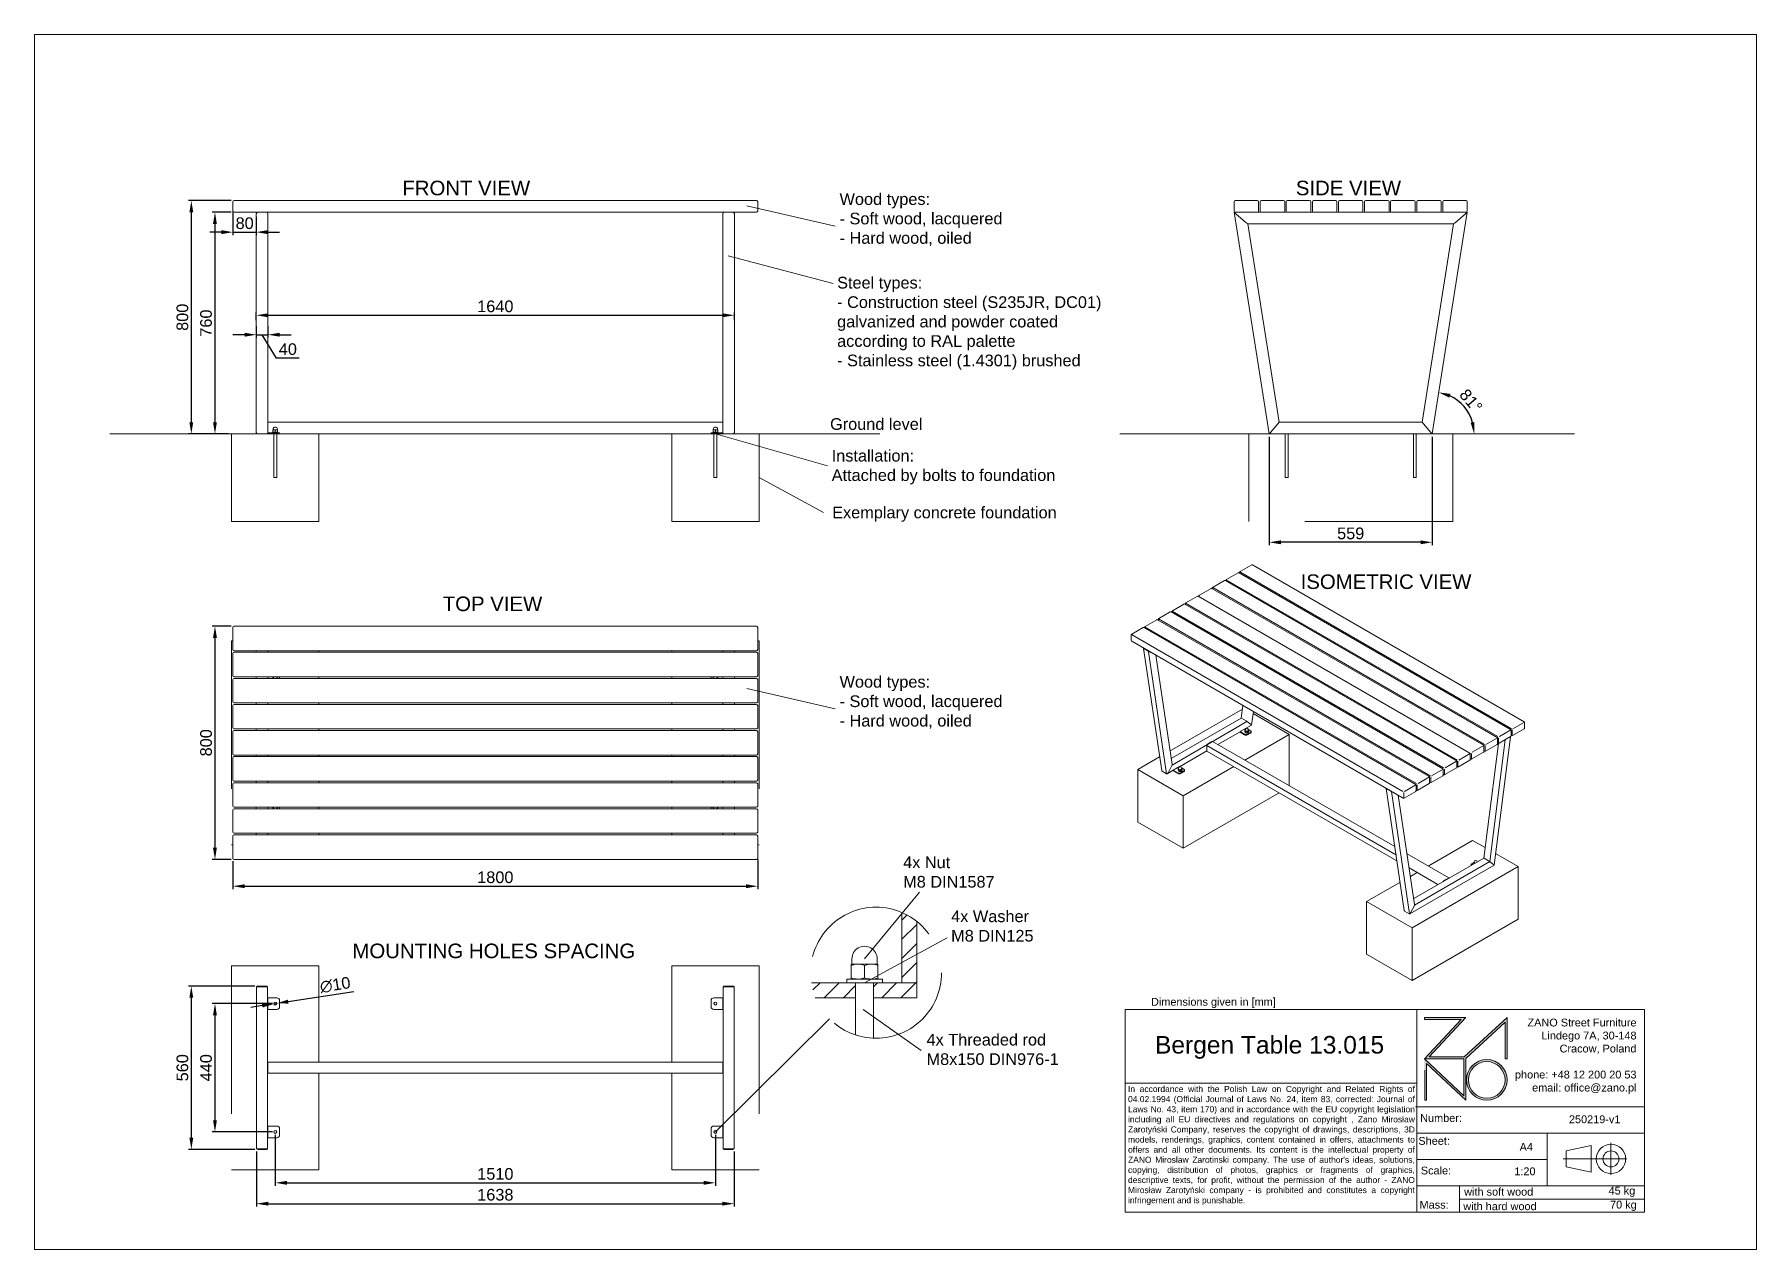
# Paper-space layout 'Layout1' of a CAD drawing. Header units: millimetres. Extents: x -15 to 281, y -7 to 201.
# The model-space entities are those that its viewports show. They can reach past a viewport. Long polylines and large blocks are cut down to what shows.
import ezdxf

# ---------------------------------------------------------------- set-up
doc = ezdxf.new("R2010")
doc.units = ezdxf.units.MM
doc.linetypes.add('HIDDEN', pattern=[1.905, 1.27, -0.635])
for name, color, linetype, lineweight in [('ZANO_O', 10, 'Continuous', 0), ('ZANO_R', 7, 'Continuous', 0), ('ZANO_R_przerywana', 7, 'HIDDEN', 0), ('ZANO_W', 1, 'Continuous', 0)]:
    doc.layers.add(name, color=color, linetype=linetype, lineweight=lineweight)
doc.layers.add('ZANO_P', color=7, linetype='Continuous', lineweight=0, true_color=0xffffff)
doc.styles.add('Arial', font='arial.ttf')
doc.styles.get("Standard").update_dxf_attribs({"font": 'ARIALUNI.TTF'})
doc.dimstyles.new('pl i ang', dxfattribs={"dimtxt": 50, "dimasz": 50, "dimexe": 1.25, "dimexo": 0.625, "dimgap": 10, "dimtad": 1, "dimtoh": 1, "dimtxsty": 'Standard', "dimcen": 2.5, "dimclrd": 1, "dimclre": 1, "dimclrt": 1, "dimadec": 0, "dimazin": 0, "dimtfac": 1, "dimtmove": 0, "dimatfit": 3, "dimfxl": 1, "dimarcsym": 1})

psp = doc.layouts.get("Layout1")

# ---------------------------------------------------------------- texts
at = {"layer": 'ZANO_O', "attachment_point": 1, "style": 'Arial'}
for s, insert, char_height, width in [('FRONT VIEW', (48.24, 176.14), 2.5, 27.6046), ('SIDE VIEW', (201.51, 176.14), 2.5, 22.2681), ('\\pxql;Wood types:\\P- Soft wood, lacquered\\P- Hard wood, oiled', (123.24, 173.99), 2, 31.0602), ('\\pxql;Steel types:\\P- Construction steel (S235JR, DC01)\\Pgalvanized and powder coated\\Paccording to RAL palette\\P- Stainless steel (1.4301) brushed', (122.82, 159.65), 2, 54.5279), ('Ground level', (121.61, 135.41), 2, 19.6442), ('\\pxql;Installation:\\PAttached by bolts to foundation', (121.89, 129.98), 2, 43.6982), ('\\pxql;Exemplary concrete foundation', (121.97, 120.24), 2, 40.9408), ('ISOMETRIC VIEW', (202.33, 108.62), 2.5, 32.1424), ('TOP VIEW', (55.17, 104.82), 2.5, 24.0457), ('\\pxql;Wood types:\\P- Soft wood, lacquered\\P- Hard wood, oiled', (123.24, 91.2), 2, 31.0602), ('4x Nut \\PM8 DIN1587', (134.15, 60.24), 2, 30.8338), ('4x Washer \\PM8 DIN125', (142.38, 50.98), 2, 33.1797), ('MOUNTING HOLES SPACING', (39.68, 45.3), 2.5, 51.246), ('4x Threaded rod \\PM8x150 DIN976-1', (138.16, 29.82), 2, 27.1206)]:
    psp.add_mtext(s, dxfattribs=dict(at, insert=insert, char_height=char_height, width=width))
at = {"layer": 'ZANO_R', "attachment_point": 1, "style": 'Arial'}
for s, insert, char_height, width in [('Dimensions given in [mm]', (176.66, 35.99), 1.3388, 1792.8014), ('\\pxqr;ZANO Street Furniture\\PLindego 7A, 30-148\\PCracow, Poland\\P\\Pphone: +48 12 200 20 53\\Pemail: office@zano.pl', (227.66, 32.43), 1.3388, 32.2827), ("\\pxqj;In accordance with the Polish Law on Copyright and Related Rights of 04.02.1994 (Official Journal of Laws No. 24, item 83, corrected: Journal of Laws No. 43, item 170) and in accordance with the EU copyright legislation including all EU directives and regulations on copyright , Zano Mirosław Zarotyński Company, reserves the copyright of drawings, descriptions, 3D models, renderings, graphics, content contained in offers, attachments to offers and all other documents. Its content is the intellectual property of ZANO Miroslaw Zarotinski company. The use of author's ideas, solutions, copying, distribution of photos, graphics or fragments of graphics, descriptive texts, for profit, without the permission of the author - ZANO Mirosław Zarotyński company - is prohibited and constitutes a copyright infringement and is punishable.", (172.72, 20.88), 1.04, 49.0591), ('Number:', (222.83, 16.06), 1.339, 254.3232), ('{\\C256;250219-v1}', (248.35, 15.84), 1.3388, 10.9473), ('Sheet:', (222.52, 12.13), 1.339, 254.3232), ('A4', (239.89, 11.1), 1.339, 254.3232), ('Scale:', (222.94, 7.05), 1.339, 254.3232), ('1:20', (238.98, 6.91), 1.339, 4.2023), ('with soft wood', (230.38, 3.41), 1.3388, 22.26), ('45 kg', (255.15, 3.6), 1.339, 5.8209), ('Mass:', (222.73, 1.18), 1.339, 254.3232), ('with hard wood', (230.23, 0.92), 1.3388, 23.7092), ('70 kg', (255.4, 1.2), 1.339, 5.8209)]:
    psp.add_mtext(s, dxfattribs=dict(at, insert=insert, char_height=char_height, width=width))
at = {"layer": 'ZANO_R', "color": 1, "insert": (177.35, 29.45), "char_height": 3.0126, "width": 44.3227, "attachment_point": 1, "style": 'Arial'}
psp.add_mtext('\\pxql;{\\C256;Bergen Table 13.015^I}', dxfattribs=at)

msp = doc.modelspace()

# ---------------------------------------------------------------- blocks, each defined once
blk = doc.blocks.new('*D398')
at = {"layer": 'ZANO_W', "color": 1, "lineweight": -2}
for p, q in [((90, 3361.6), (24.2, 3361.6)), ((34.2, 3321.6), (34.2, 2641.6)), ((81, 2601.6), (24.2, 2601.6))]:
    blk.add_line(p, q, dxfattribs=at)
at = {"layer": 'ZANO_W', "color": 1}
for points in [[(40.8, 3321.6), (27.5, 3321.6), (34.2, 3361.6)], [(27.5, 2641.6), (40.8, 2641.6), (34.2, 2601.6)]]:
    blk.add_solid(points, dxfattribs=at)
at = {"layer": 'ZANO_W', "color": 1, "insert": (3.7, 2981.6), "char_height": 40, "attachment_point": 5, "rotation": 90, "style": 'Arial'}
blk.add_mtext('760', dxfattribs=at)
blk = doc.blocks.new('*D399')
at = {"layer": 'ZANO_W', "color": 1, "lineweight": -2}
for p, q in [((90, 3401.6), (-57, 3401.6)), ((-47, 3361.6), (-47, 2641.6)), ((81, 2601.6), (-57, 2601.6))]:
    blk.add_line(p, q, dxfattribs=at)
at = {"layer": 'ZANO_W', "color": 1}
for points in [[(-40.3, 3361.6), (-53.6, 3361.6), (-47, 3401.6)], [(-53.6, 2641.6), (-40.3, 2641.6), (-47, 2601.6)]]:
    blk.add_solid(points, dxfattribs=at)
at = {"layer": 'ZANO_W', "color": 1, "insert": (-77.4, 3001.6), "char_height": 40, "attachment_point": 5, "rotation": 90, "style": 'Arial'}
blk.add_mtext('800', dxfattribs=at)
blk = doc.blocks.new('*D400')
at = {"layer": 'ZANO_W', "color": 1, "lineweight": -2}
for p, q in [((90, 1941.9), (24.2, 1941.9)), ((34.2, 1901.9), (34.2, 1182.1)), ((90, 1142.1), (24.2, 1142.1))]:
    blk.add_line(p, q, dxfattribs=at)
at = {"layer": 'ZANO_W', "color": 1}
for points in [[(40.8, 1901.9), (27.5, 1901.9), (34.2, 1941.9)], [(27.5, 1182.1), (40.8, 1182.1), (34.2, 1142.1)]]:
    blk.add_solid(points, dxfattribs=at)
at = {"layer": 'ZANO_W', "color": 1, "insert": (3.7, 1542), "char_height": 40, "attachment_point": 5, "rotation": 90, "style": 'Arial'}
blk.add_mtext('800', dxfattribs=at)
blk = doc.blocks.new('*D401')
at = {"layer": 'ZANO_W', "color": 1, "lineweight": -2}
for p, q in [((96, 1136.1), (96, 1040.1)), ((1896, 1141.4), (1896, 1040.1)), ((136, 1050.1), (1856, 1050.1))]:
    blk.add_line(p, q, dxfattribs=at)
at = {"layer": 'ZANO_W', "color": 1}
for points in [[(136, 1056.7), (136, 1043.4), (96, 1050.1)], [(1856, 1043.4), (1856, 1056.7), (1896, 1050.1)]]:
    blk.add_solid(points, dxfattribs=at)
at = {"layer": 'ZANO_W', "color": 1, "insert": (996, 1080.5), "char_height": 40, "attachment_point": 5, "style": 'Arial'}
blk.add_mtext('1800', dxfattribs=at)
blk = doc.blocks.new('*D402')
at = {"layer": 'ZANO_W', "color": 1, "lineweight": -2}
for p, q in [((231, 647.3), (24.2, 647.3)), ((34.2, 607.3), (34.2, 247.3)), ((231, 207.3), (24.2, 207.3))]:
    blk.add_line(p, q, dxfattribs=at)
at = {"layer": 'ZANO_W', "color": 1}
for points in [[(40.8, 607.3), (27.5, 607.3), (34.2, 647.3)], [(27.5, 247.3), (40.8, 247.3), (34.2, 207.3)]]:
    blk.add_solid(points, dxfattribs=at)
at = {"layer": 'ZANO_W', "color": 1, "insert": (3.7, 427.3), "char_height": 40, "attachment_point": 5, "rotation": 90, "style": 'Arial'}
blk.add_mtext('440', dxfattribs=at)
blk = doc.blocks.new('*D403')
at = {"layer": 'ZANO_W', "color": 1, "lineweight": -2}
for p, q in [((171.2, 707.2), (-57, 707.2)), ((-47, 667.2), (-47, 187.4)), ((171.2, 147.4), (-57, 147.4))]:
    blk.add_line(p, q, dxfattribs=at)
at = {"layer": 'ZANO_W', "color": 1}
for points in [[(-40.3, 667.2), (-53.6, 667.2), (-47, 707.2)], [(-53.6, 187.4), (-40.3, 187.4), (-47, 147.4)]]:
    blk.add_solid(points, dxfattribs=at)
at = {"layer": 'ZANO_W', "color": 1, "insert": (-77.4, 427.3), "char_height": 40, "attachment_point": 5, "rotation": 90, "style": 'Arial'}
blk.add_mtext('560', dxfattribs=at)
blk = doc.blocks.new('*D404')
at = {"layer": 'ZANO_W', "color": 1, "lineweight": -2}
for p, q in [((241, 197.3), (241, 22.6)), ((1751, 197.3), (1751, 22.6)), ((281, 32.6), (1711, 32.6))]:
    blk.add_line(p, q, dxfattribs=at)
at = {"layer": 'ZANO_W', "color": 1}
for points in [[(281, 39.2), (281, 25.9), (241, 32.6)], [(1711, 25.9), (1711, 39.2), (1751, 32.6)]]:
    blk.add_solid(points, dxfattribs=at)
at = {"layer": 'ZANO_W', "color": 1, "insert": (996, 63), "char_height": 40, "attachment_point": 5, "style": 'Arial'}
blk.add_mtext('1510', dxfattribs=at)
blk = doc.blocks.new('*D405')
at = {"layer": 'ZANO_W', "color": 1, "lineweight": -2}
for p, q in [((177.1, 139.5), (177.1, -49)), ((1814.9, 139.5), (1814.9, -49)), ((217.1, -39), (1774.9, -39))]:
    blk.add_line(p, q, dxfattribs=at)
at = {"layer": 'ZANO_W', "color": 1}
for points in [[(217.1, -32.3), (217.1, -45.6), (177.1, -39)], [(1774.9, -45.6), (1774.9, -32.3), (1814.9, -39)]]:
    blk.add_solid(points, dxfattribs=at)
at = {"layer": 'ZANO_W', "color": 1, "insert": (996, -8.5), "char_height": 40, "attachment_point": 5, "style": 'Arial'}
blk.add_mtext('1638', dxfattribs=at)
blk = doc.blocks.new('*D406')
at = {"layer": 'ZANO_W', "color": 1, "lineweight": -2}
for p, q in [((3650.9, 2591.6), (3650.9, 2219.7)), ((4210, 2591.6), (4210, 2219.7)), ((4170, 2229.7), (3690.9, 2229.7))]:
    blk.add_line(p, q, dxfattribs=at)
at = {"layer": 'ZANO_W', "color": 1}
for points in [[(3690.9, 2236.4), (3690.9, 2223.1), (3650.9, 2229.7)], [(4170, 2223.1), (4170, 2236.4), (4210, 2229.7)]]:
    blk.add_solid(points, dxfattribs=at)
at = {"layer": 'ZANO_W', "color": 1, "insert": (3930.5, 2260.1), "char_height": 40, "attachment_point": 5, "style": 'Arial'}
blk.add_mtext('559', dxfattribs=at)
blk = doc.blocks.new('*D407')
at = {"layer": 'ZANO_W', "color": 1, "lineweight": -2}
blk.add_arc((4210, 2601.6), 144, 15.96339, 65.03661, dxfattribs=at)
at = {"layer": 'ZANO_W', "color": 1}
for points in [[(4272.8, 2738.6), (4268.9, 2725.8), (4232.6, 2743.9)], [(4341.9, 2640.3), (4355.1, 2642.2), (4354.1, 2601.6)]]:
    blk.add_solid(points, dxfattribs=at)
at = {"layer": 'ZANO_W', "color": 1, "insert": (4342.9, 2715.1), "char_height": 40, "attachment_point": 5, "rotation": 310.5, "style": 'Arial'}
blk.add_mtext('81%%d', dxfattribs=at)
blk = doc.blocks.new('*D408')
at = {"layer": 'ZANO_W', "color": 1, "lineweight": -2}
for p, q in [((176, 2991.6), (176, 3018.4)), ((1816, 2991.6), (1816, 3018.4)), ((216, 3008.4), (1776, 3008.4))]:
    blk.add_line(p, q, dxfattribs=at)
at = {"layer": 'ZANO_W', "color": 1}
for points in [[(216, 3015.1), (216, 3001.8), (176, 3008.4)], [(1776, 3001.8), (1776, 3015.1), (1816, 3008.4)]]:
    blk.add_solid(points, dxfattribs=at)
at = {"layer": 'ZANO_W', "color": 1, "insert": (996, 3038.9), "char_height": 40, "attachment_point": 5, "style": 'Arial'}
blk.add_mtext('1640', dxfattribs=at)
blk = doc.blocks.new('*D409')
at = {"layer": 'ZANO_W', "color": 1, "lineweight": -2}
for p, q in [((96, 3365.2), (96, 3283.6)), ((176, 3346.4), (176, 3283.6)), ((56, 3293.6), (16, 3293.6)), ((96, 3293.6), (176, 3293.6)), ((216, 3293.6), (256, 3293.6))]:
    blk.add_line(p, q, dxfattribs=at)
at = {"layer": 'ZANO_W', "color": 1}
for points in [[(56, 3286.9), (56, 3300.3), (96, 3293.6)], [(216, 3300.3), (216, 3286.9), (176, 3293.6)]]:
    blk.add_solid(points, dxfattribs=at)
at = {"layer": 'ZANO_W', "color": 1, "insert": (136, 3324), "char_height": 40, "attachment_point": 5, "style": 'Arial'}
blk.add_mtext('80', dxfattribs=at)
blk = doc.blocks.new('*D410')
at = {"layer": 'ZANO_W', "color": 1, "lineweight": -2}
for p, q in [((176, 2971.6), (176, 2931.7)), ((216, 2971.6), (216, 2931.7)), ((136, 2941.7), (96, 2941.7)), ((176, 2941.7), (216, 2941.7)), ((244.8, 2861.6), (196, 2941.7)), ((256, 2941.7), (296, 2941.7)), ((323.6, 2861.6), (244.8, 2861.6))]:
    blk.add_line(p, q, dxfattribs=at)
at = {"layer": 'ZANO_W', "color": 1}
for points in [[(136, 2935), (136, 2948.4), (176, 2941.7)], [(256, 2948.4), (256, 2935), (216, 2941.7)]]:
    blk.add_solid(points, dxfattribs=at)
at = {"layer": 'ZANO_W', "color": 1, "insert": (284.2, 2892), "char_height": 40, "attachment_point": 5, "style": 'Arial'}
blk.add_mtext('40', dxfattribs=at)
blk = doc.blocks.new('*D412')
at = {"layer": 'ZANO_W', "color": 1, "lineweight": -2}
for p, q in [((285.5, 654.2), (511.1, 689.4)), ((196.5, 640.4), (157, 634.2)), ((236.1, 646.5), (246, 648.1))]:
    blk.add_line(p, q, dxfattribs=at)
at = {"layer": 'ZANO_W', "color": 1}
for points in [[(284.4, 660.8), (286.5, 647.6), (246, 648.1)], [(197.6, 633.8), (195.5, 647), (236.1, 646.5)]]:
    blk.add_solid(points, dxfattribs=at)
at = {"layer": 'ZANO_W', "color": 1, "insert": (446.6, 711.3), "char_height": 40, "attachment_point": 5, "rotation": 8.8651, "style": 'Arial'}
blk.add_mtext('∅10', dxfattribs=at)

# ---------------------------------------------------------------- dimensions: what is measured, and where the dimension line sits
at = {"layer": 'ZANO_W'}
for base, p1, p2, picture, middle in [((-47, 2601.6), (100, 3401.6), (91, 2601.6), '*D399', (-77.4, 3001.6)), ((34.2, 2601.6), (100, 3361.6), (91, 2601.6), '*D398', (3.7, 2981.6)), ((34.2, 1142.1), (100, 1941.9), (100, 1142.1), '*D400', (3.7, 1542)), ((-47, 147.4), (181.2, 707.2), (181.2, 147.4), '*D403', (-77.4, 427.3)), ((34.2, 207.3), (241, 647.3), (241, 207.3), '*D402', (3.7, 427.3))]:
    dim = msp.add_linear_dim(base=base, p1=p1, p2=p2, angle=90, dimstyle='pl i ang', override={"dimtxt": 40, "dimasz": 40, "dimexe": 10, "dimexo": 10, "dimtoh": 0, "dimdec": 0, "dimtxsty": 'Arial', "dimtdec": 0, "dimtmove": 1}, dxfattribs=at)
    dim.commit()
    dim.dimension.update_dxf_attribs({"geometry": picture, "text_midpoint": middle})
for base, p1, p2, picture, middle in [((176, 3293.6), (96, 3375.2), (176, 3356.4), '*D409', (136, 3324)), ((3650.9, 2229.7), (4210, 2601.6), (3650.9, 2601.6), '*D406', (3930.5, 2260.1)), ((1896, 1050.1), (96, 1146.1), (1896, 1151.4), '*D401', (996, 1080.5)), ((1751, 32.6), (241, 207.3), (1751, 207.3), '*D404', (996, 63)), ((1814.9, -39), (177.1, 149.5), (1814.9, 149.5), '*D405', (996, -8.5))]:
    dim = msp.add_linear_dim(base=base, p1=p1, p2=p2, dimstyle='pl i ang', override={"dimtxt": 40, "dimasz": 40, "dimexe": 10, "dimexo": 10, "dimtoh": 0, "dimdec": 0, "dimtxsty": 'Arial', "dimtdec": 0, "dimtmove": 1}, dxfattribs=at)
    dim.commit()
    dim.dimension.update_dxf_attribs({"geometry": picture, "text_midpoint": middle})
dim = msp.add_angular_dim_2l(base=(4338.4, 2667), line1=((3138.8, 2601.6), (4698.4, 2601.6)), line2=((4330.4, 3361.6), (4210, 2601.6)), dimstyle='pl i ang', override={"dimtxt": 40, "dimasz": 40, "dimexe": 10, "dimexo": 10, "dimtoh": 0, "dimdec": 0, "dimtxsty": 'Arial', "dimtdec": 0, "dimtmove": 1}, dxfattribs=at)
dim.commit()
dim.dimension.update_dxf_attribs({"geometry": '*D407', "text_midpoint": (4342.9, 2715.1)})
dim = msp.add_aligned_dim(p1=(176, 2981.6), p2=(1816, 2981.6), distance=26.8, dimstyle='pl i ang', override={"dimtxt": 40, "dimasz": 40, "dimexe": 10, "dimexo": 10, "dimtoh": 0, "dimdec": 0, "dimtxsty": 'Arial', "dimtdec": 0, "dimtmove": 1}, dxfattribs=at)
dim.commit()
dim.dimension.update_dxf_attribs({"geometry": '*D408', "text_midpoint": (996, 3038.9)})
dim = msp.add_linear_dim(base=(216, 2941.7), p1=(176, 2981.6), p2=(216, 2981.6), dimstyle='pl i ang', override={"dimtxt": 40, "dimasz": 40, "dimexe": 10, "dimexo": 10, "dimtoh": 0, "dimdec": 0, "dimtxsty": 'Arial', "dimtdec": 0, "dimtmove": 1}, dxfattribs=at)
dim.commit()
dim.dimension.update_dxf_attribs({"geometry": '*D410', "text_midpoint": (254.8, 2861.6), "dimtype": 160})
dim = msp.add_diameter_dim_2p(p1=(236.1, 646.5), p2=(246, 648.1), dimstyle='pl i ang', override={"dimtxt": 40, "dimasz": 40, "dimexe": 10, "dimexo": 10, "dimtoh": 0, "dimdec": 0, "dimtxsty": 'Arial', "dimtdec": 0, "dimtmove": 1}, dxfattribs=at)
dim.commit()
dim.dimension.update_dxf_attribs({"geometry": '*D412', "text_midpoint": (451.4, 680.1), "dimtype": 163})

# ---------------------------------------------------------------- linework, layer by layer
at = {"layer": 'ZANO_R'}
for p, q in [((96, 3365.6), (96, 3397.6)), ((100, 3401.6), (1892, 3401.6)), ((1896, 3365.6), (1896, 3397.6)), ((3530.6, 3365.6), (3530.6, 3397.6)), ((3534.6, 3401.6), (3610.6, 3401.6)), ((3614.6, 3397.6), (3614.6, 3365.6)), ((3620, 3365.6), (3620, 3397.6)), ((3624, 3401.6), (3700, 3401.6)), ((3704, 3397.6), (3704, 3365.6)), ((3709.5, 3365.6), (3709.5, 3397.6)), ((3713.5, 3401.6), (3789.5, 3401.6)), ((3793.5, 3397.6), (3793.5, 3365.6)), ((3799, 3365.6), (3799, 3397.6)), ((3803, 3401.6), (3879, 3401.6)), ((3883, 3397.6), (3883, 3365.6)), ((3888.5, 3365.6), (3888.5, 3397.6)), ((3892.5, 3401.6), (3968.5, 3401.6)), ((3972.5, 3397.6), (3972.5, 3365.6)), ((3978, 3365.6), (3978, 3397.6)), ((3982, 3401.6), (4058, 3401.6)), ((4062, 3397.6), (4062, 3365.6)), ((4067.4, 3365.6), (4067.4, 3397.6)), ((4071.4, 3401.6), (4147.4, 3401.6)), ((4151.4, 3397.6), (4151.4, 3365.6)), ((4156.9, 3365.6), (4156.9, 3397.6)), ((4160.9, 3401.6), (4236.9, 3401.6)), ((4240.9, 3397.6), (4240.9, 3365.6)), ((4246.4, 3365.6), (4246.4, 3397.6)), ((4250.4, 3401.6), (4326.4, 3401.6)), ((4330.4, 3397.6), (4330.4, 3365.6)), ((181.2, 3361.6), (100, 3361.6)), ((176, 3356.4), (176, 2606.8)), ((210.8, 3361.6), (181.2, 3361.6)), ((1781.2, 3361.6), (210.8, 3361.6)), ((216, 3356.4), (216, 2606.8)), ((1776, 3356.4), (1776, 2606.8)), ((1810.8, 3361.6), (1781.2, 3361.6)), ((1892, 3361.6), (1810.8, 3361.6)), ((1816, 3356.4), (1816, 2606.8)), ((3530.6, 3361.6), (3650.9, 2601.6)), ((3530.6, 3361.6), (3536.6, 3356.4)), ((3530.6, 3361.6), (3534.6, 3361.6)), ((3536.6, 3356.4), (3530.6, 3361.6)), ((3610.6, 3361.6), (3534.6, 3361.6)), ((3536.6, 3356.4), (3571.3, 3326.8)), ((3571.3, 3326.8), (3577.4, 3321.6)), ((3577.4, 3321.6), (3571.3, 3326.8)), ((3577.4, 3321.6), (3685.1, 2641.6)), ((3577.4, 3321.6), (4283.6, 3321.6)), ((3610.6, 3361.6), (3624, 3361.6)), ((3700, 3361.6), (3624, 3361.6)), ((3700, 3361.6), (3713.5, 3361.6)), ((3789.5, 3361.6), (3713.5, 3361.6)), ((3789.5, 3361.6), (3803, 3361.6)), ((3879, 3361.6), (3803, 3361.6)), ((3879, 3361.6), (3892.5, 3361.6)), ((3968.5, 3361.6), (3892.5, 3361.6)), ((3968.5, 3361.6), (3982, 3361.6)), ((4058, 3361.6), (3982, 3361.6)), ((4058, 3361.6), (4071.4, 3361.6)), ((4147.4, 3361.6), (4071.4, 3361.6)), ((4147.4, 3361.6), (4160.9, 3361.6)), ((4236.9, 3361.6), (4160.9, 3361.6)), ((4283.6, 3321.6), (4175.9, 2641.6)), ((4330.4, 3361.6), (4210, 2601.6)), ((4236.9, 3361.6), (4250.4, 3361.6)), ((4326.4, 3361.6), (4250.4, 3361.6)), ((4289.6, 3326.8), (4283.6, 3321.6)), ((4283.6, 3321.6), (4289.6, 3326.8)), ((4324.3, 3356.4), (4289.6, 3326.8)), ((4330.4, 3361.6), (4324.3, 3356.4)), ((4324.3, 3356.4), (4330.4, 3361.6)), ((4326.4, 3361.6), (4330.4, 3361.6)), ((-326.7, 2601.6), (2315.4, 2601.6)), ((391, 2601.6), (91, 2601.6)), ((391, 2601.6), (91, 2601.6)), ((216, 2641.6), (1776, 2641.6)), ((216, 2605.6), (216, 2601.6)), ((216, 2605.6), (246, 2605.6)), ((233, 2615.2), (237, 2615.2)), ((233, 2614.5), (233, 2608)), ((233, 2607.2), (233, 2605.6)), ((233, 2607.2), (249, 2607.2)), ((233, 2607.2), (237, 2607.2)), ((233.5, 2617.7), (233.5, 2615.5)), ((236, 2601.6), (246, 2601.6)), ((236, 2601.6), (246, 2601.6)), ((237, 2615.2), (245, 2615.2)), ((237, 2607.2), (245, 2607.2)), ((241, 2614.5), (241, 2608)), ((249, 2615.2), (245, 2615.2)), ((249, 2607.2), (245, 2607.2)), ((246, 2605.6), (256, 2605.6)), ((248.5, 2615.5), (248.5, 2617.7)), ((249, 2614.5), (249, 2608)), ((249, 2605.6), (249, 2607.2)), ((256, 2605.6), (256, 2601.6)), ((391, 2601.6), (1601, 2601.6)), ((1901, 2601.6), (1601, 2601.6)), ((1901, 2601.6), (1601, 2601.6)), ((1736, 2601.6), (1736, 2605.6)), ((1736, 2605.6), (1746, 2605.6)), ((1743, 2615.2), (1747, 2615.2)), ((1743, 2614.5), (1743, 2608)), ((1743, 2607.2), (1743, 2605.6)), ((1743, 2607.2), (1759, 2607.2)), ((1743, 2607.2), (1747, 2607.2)), ((1743.5, 2617.7), (1743.5, 2615.5)), ((1746, 2605.6), (1776, 2605.6)), ((1746, 2601.6), (1756, 2601.6)), ((1746, 2601.6), (1756, 2601.6)), ((1747, 2615.2), (1755, 2615.2)), ((1747, 2607.2), (1755, 2607.2)), ((1751, 2614.5), (1751, 2608)), ((1759, 2615.2), (1755, 2615.2)), ((1759, 2607.2), (1755, 2607.2)), ((1758.5, 2615.5), (1758.5, 2617.7)), ((1759, 2614.5), (1759, 2608)), ((1759, 2605.6), (1759, 2607.2)), ((1776, 2605.6), (1776, 2601.6)), ((3138.8, 2601.6), (4698.4, 2601.6)), ((3580.7, 2601.6), (4280.7, 2601.6)), ((3580.7, 2601.6), (4280.7, 2601.6)), ((3655.4, 2606.8), (3650.9, 2601.6)), ((3650.9, 2601.6), (3655.4, 2606.8)), ((3680.7, 2636.4), (3655.4, 2606.8)), ((3685.1, 2641.6), (3680.7, 2636.4)), ((3680.7, 2636.4), (3685.1, 2641.6)), ((4175.9, 2641.6), (3685.1, 2641.6)), ((3715.5, 2601.6), (3705.5, 2601.6)), ((4155.5, 2601.6), (4145.5, 2601.6)), ((4175.9, 2641.6), (4180.3, 2636.4)), ((4180.3, 2636.4), (4175.9, 2641.6)), ((4180.3, 2636.4), (4205.6, 2606.8)), ((4205.6, 2606.8), (4210, 2601.6)), ((4210, 2601.6), (4205.6, 2606.8)), ((4482, 1590.3), (3550.3, 2128.2)), ((3590.9, 2152.1), (3551.4, 2129.2)), ((4525.6, 1614.2), (3593.8, 2152.1)), ((3451.3, 2071.5), (3411.8, 2048.7)), ((4386, 1533.6), (3454.2, 2071.5)), ((3456.8, 2073), (3456.8, 2070)), ((4389, 1536.6), (3457.2, 2074.5)), ((3497.8, 2098.3), (3458.3, 2075.5)), ((4432.5, 1560.5), (3500.8, 2098.3)), ((3503.4, 2099.8), (3503.4, 2096.8)), ((4435.5, 1563.4), (3503.8, 2101.3)), ((3544.4, 2125.2), (3504.8, 2102.4)), ((4479.1, 1587.3), (3547.3, 2125.2)), ((3549.9, 2126.7), (3549.9, 2123.7)), ((3358.3, 2017.8), (3318.7, 1995)), ((4293, 1479.9), (3361.2, 2017.8)), ((3363.8, 2019.3), (3363.8, 2016.3)), ((4295.9, 1482.8), (3364.2, 2020.7)), ((3404.8, 2044.6), (3365.3, 2021.8)), ((4339.5, 1506.7), (3407.7, 2044.6)), ((3410.3, 2046.1), (3410.3, 2043.1)), ((3265.2, 1964.1), (3225.7, 1941.2)), ((4199.9, 1426.2), (3268.1, 1964.1)), ((3270.7, 1965.6), (3270.7, 1962.6)), ((4202.9, 1429.1), (3271.1, 1967)), ((3311.7, 1990.9), (3272.2, 1968.1)), ((4246.4, 1453), (3314.7, 1990.9)), ((3317.3, 1992.4), (3317.3, 1989.4)), ((4249.4, 1456), (3317.7, 1993.9)), ((96, 1861.9), (96, 1937.9)), ((100, 1941.9), (1892, 1941.9)), ((1896, 1861.9), (1896, 1937.9)), ((3177.7, 1911.8), (3177.7, 1892.6)), ((3178.1, 1913.3), (4109.8, 1375.4)), ((3218.7, 1937.2), (3179.2, 1914.4)), ((4153.4, 1399.3), (3221.6, 1937.2)), ((3224.2, 1938.7), (3224.2, 1935.7)), ((4156.4, 1402.3), (3224.6, 1940.2)), ((96, 1772.4), (96, 1848.4)), ((1892, 1857.9), (100, 1857.9)), ((100, 1852.4), (1892, 1852.4)), ((176, 1857.9), (176, 1852.4)), ((216, 1857.9), (216, 1852.4)), ((391, 1857.9), (391, 1852.4)), ((1601, 1857.9), (1601, 1852.4)), ((1776, 1857.9), (1776, 1852.4)), ((1816, 1857.9), (1816, 1852.4)), ((1896, 1772.4), (1896, 1848.4)), ((3179.2, 1890.1), (4110.9, 1352.2)), ((3220.9, 1866), (3219.8, 1865.4)), ((3219.8, 1865.3), (3282.2, 1446.5)), ((3236.2, 1855.8), (3220.8, 1864.6)), ((3236.4, 1854.4), (3298.8, 1435.6)), ((3247.2, 1850.8), (3242, 1852.9)), ((3317.7, 1467.8), (3261.9, 1842.3)), ((96, 1682.9), (96, 1758.9)), ((1892, 1768.4), (100, 1768.4)), ((100, 1762.9), (1892, 1762.9)), ((176, 1768.4), (176, 1762.9)), ((216, 1768.4), (216, 1762.9)), ((256, 1762.9), (256, 1768.4)), ((391, 1768.4), (391, 1762.9)), ((1601, 1768.4), (1601, 1762.9)), ((1736, 1768.4), (1736, 1762.9)), ((1776, 1768.4), (1776, 1762.9)), ((1816, 1768.4), (1816, 1762.9)), ((1896, 1682.9), (1896, 1758.9)), ((96, 1593.4), (96, 1669.4)), ((1892, 1678.9), (100, 1678.9)), ((100, 1673.4), (1892, 1673.4)), ((176, 1678.9), (176, 1673.4)), ((216, 1678.9), (216, 1673.4)), ((391, 1678.9), (391, 1673.4)), ((1601, 1678.9), (1601, 1673.4)), ((1776, 1678.9), (1776, 1673.4)), ((1816, 1678.9), (1816, 1673.4)), ((1896, 1593.4), (1896, 1669.4)), ((3560.6, 1669.9), (3555.1, 1626.6)), ((3555.1, 1626.6), (3314.7, 1487.9)), ((3574.2, 1615.5), (3317.6, 1465.8)), ((3571.7, 1617.2), (3556.3, 1626)), ((3572.1, 1592.1), (3590.7, 1602.8)), ((3589.8, 1603.6), (3576.7, 1613.8)), ((3590.7, 1602.8), (3596.6, 1649.1)), ((4487.1, 1590.3), (4526.7, 1613.1)), ((4527, 1592.4), (4527, 1611.6)), ((96, 1504), (96, 1580)), ((1892, 1589.4), (100, 1589.4)), ((100, 1584), (1892, 1584)), ((176, 1589.4), (176, 1584)), ((216, 1589.4), (216, 1584)), ((391, 1589.4), (391, 1584)), ((1601, 1589.4), (1601, 1584)), ((1776, 1589.4), (1776, 1584)), ((1816, 1589.4), (1816, 1584)), ((1896, 1504), (1896, 1580)), ((3439.1, 1537.5), (3454.5, 1546.4)), ((4081.4, 1185.8), (3456.4, 1546.6)), ((3474.8, 1535.9), (3550.8, 1579.8)), ((3571.6, 1592.4), (3550.8, 1580.4)), ((3550.8, 1580.4), (3566.4, 1571.4)), ((3550.8, 1580.4), (3550.8, 1578)), ((3550.8, 1578), (3566.4, 1568.9)), ((3567.6, 1585.2), (3568.7, 1586)), ((3567.6, 1585.2), (3567.6, 1581.3)), ((3568.3, 1579.4), (3568.3, 1578.9)), ((3568.7, 1586.1), (3568.7, 1584.8)), ((3569.4, 1581.4), (3569.4, 1577.5)), ((3573.1, 1591.5), (3571.6, 1592.4)), ((3576, 1580.4), (3576, 1576.5)), ((3576.8, 1571.4), (3587.2, 1577.4)), ((3576.8, 1568.9), (3587.2, 1575)), ((3587.2, 1583.4), (3579.4, 1587.8)), ((3579.7, 1584.8), (3579.7, 1586.1)), ((3579.9, 1585.5), (3579.7, 1585.8)), ((3580.8, 1583.2), (3580.8, 1579.2)), ((3589.3, 1578), (3589.3, 1580.4)), ((4437, 1540), (4387, 1146.4)), ((4393, 1513.3), (4432.5, 1536.1)), ((4394.1, 1536.6), (4433.6, 1559.4)), ((4407.5, 1134.4), (4460.6, 1552.4)), ((4422.6, 1122.6), (4478.6, 1562.7)), ((4434, 1538.7), (4434, 1557.9)), ((4434, 1541.7), (4436.6, 1540.2)), ((4438.1, 1539.8), (4438.1, 1559)), ((4439.5, 1540.2), (4479.1, 1563)), ((4440.6, 1563.4), (4480.1, 1586.2)), ((4480.5, 1565.6), (4480.5, 1584.8)), ((4480.5, 1568.6), (4483.1, 1567.1)), ((4484.6, 1566.7), (4484.6, 1585.9)), ((4486.1, 1567.1), (4525.6, 1589.9)), ((96, 1414.5), (96, 1490.5)), ((1892, 1500), (100, 1500)), ((100, 1494.5), (1892, 1494.5)), ((176, 1500), (176, 1494.5)), ((216, 1500), (216, 1494.5)), ((391, 1500), (391, 1494.5)), ((1601, 1500), (1601, 1494.5)), ((1776, 1500), (1776, 1494.5)), ((1816, 1500), (1816, 1494.5)), ((1896, 1414.5), (1896, 1490.5)), ((3343.3, 1460), (3436.7, 1513.9)), ((3436.4, 1515), (3436.4, 1532.8)), ((3436.4, 1532.8), (4087.8, 1156.8)), ((3437.2, 1513.3), (4088.6, 1137.2)), ((4254.5, 1456), (4294, 1478.8)), ((4294.4, 1458.1), (4294.4, 1477.3)), ((4298.5, 1459.2), (4298.5, 1478.4)), ((4300, 1459.6), (4339.5, 1482.4)), ((4301.2, 1482.6), (4340.7, 1505.4)), ((4340.9, 1485), (4340.9, 1504.2)), ((4340.9, 1488), (4343.5, 1486.5)), ((4345, 1486.1), (4345, 1505.3)), ((4346.5, 1486.5), (4386, 1509.3)), ((4347.6, 1509.7), (4387.1, 1532.5)), ((4387.5, 1511.8), (4387.5, 1531)), ((4387.5, 1514.8), (4390.1, 1513.3)), ((4391.5, 1512.9), (4391.5, 1532.2)), ((3283.4, 1444.5), (3298.8, 1435.6)), ((3301.3, 1435.8), (3322, 1447.7)), ((3303.8, 1438.5), (3316.9, 1463.8)), ((3342.8, 1460.3), (3322, 1448.3)), ((3322, 1448.3), (3337.6, 1439.3)), ((3322, 1448.3), (3322, 1445.9)), ((3322, 1445.9), (3337.6, 1436.9)), ((3338.9, 1453.1), (3339.9, 1454)), ((3338.9, 1453.1), (3338.9, 1449.2)), ((3339.5, 1447.3), (3339.5, 1446.8)), ((3339.9, 1454), (3339.9, 1452.7)), ((3340.6, 1449.3), (3340.6, 1445.4)), ((3344.3, 1459.4), (3342.8, 1460.3)), ((3347.2, 1448.3), (3347.2, 1444.4)), ((3348, 1439.3), (3358.4, 1445.3)), ((3348, 1436.9), (3358.4, 1442.9)), ((3358.4, 1451.3), (3350.7, 1455.8)), ((3350.9, 1452.7), (3350.9, 1454)), ((3351.1, 1453.4), (3350.9, 1453.7)), ((3352, 1451.1), (3352, 1447.2)), ((3360.6, 1445.9), (3360.6, 1448.3)), ((4161.5, 1402.1), (4201.1, 1424.9)), ((4201.4, 1404.4), (4201.4, 1423.6)), ((4205.4, 1405.5), (4205.4, 1424.7)), ((4206.9, 1405.9), (4246.4, 1428.7)), ((4208, 1429.1), (4247.5, 1451.9)), ((4247.9, 1431.3), (4247.9, 1450.5)), ((4247.9, 1434.3), (4250.5, 1432.8)), ((4252, 1432.4), (4252, 1451.6)), ((4253.4, 1432.8), (4293, 1455.6)), ((4294.4, 1461.1), (4297, 1459.6)), ((96, 1325), (96, 1401)), ((1892, 1410.5), (100, 1410.5)), ((100, 1405), (1892, 1405)), ((176, 1410.5), (176, 1405)), ((216, 1410.5), (216, 1405)), ((391, 1410.5), (391, 1405)), ((1601, 1410.5), (1601, 1405)), ((1776, 1410.5), (1776, 1405)), ((1816, 1410.5), (1816, 1405)), ((1896, 1325), (1896, 1401)), ((4052.8, 1385.7), (4051.7, 1385.1)), ((4051.7, 1385.1), (4114.1, 966.2)), ((4068.1, 1375.5), (4052.7, 1384.4)), ((4069.9, 1374.4), (4132.2, 955.5)), ((4079.2, 1370.5), (4074, 1372.6)), ((4149.6, 987.6), (4093.9, 1362)), ((4112.4, 1351.8), (4112.4, 1371)), ((4113.9, 1352.2), (4153.4, 1375)), ((4114.9, 1375.4), (4154.5, 1398.2)), ((4154.8, 1377.5), (4154.8, 1396.8)), ((4154.8, 1380.5), (4157.4, 1379)), ((4158.9, 1378.6), (4158.9, 1397.9)), ((4160.4, 1379), (4199.9, 1401.9)), ((4201.4, 1407.4), (4204, 1405.9)), ((96, 1235.5), (96, 1311.5)), ((1892, 1321), (100, 1321)), ((100, 1315.5), (1892, 1315.5)), ((176, 1321), (176, 1315.5)), ((216, 1321), (216, 1315.5)), ((256, 1315.5), (256, 1321)), ((391, 1321), (391, 1315.5)), ((1601, 1321), (1601, 1315.5)), ((1736, 1321), (1736, 1315.5)), ((1776, 1321), (1776, 1315.5)), ((1816, 1321), (1816, 1315.5)), ((1896, 1235.5), (1896, 1311.5)), ((96, 1146.1), (96, 1222.1)), ((1892, 1231.5), (100, 1231.5)), ((100, 1226.1), (1892, 1226.1)), ((176, 1231.5), (176, 1226.1)), ((216, 1231.5), (216, 1226.1)), ((391, 1231.5), (391, 1226.1)), ((1601, 1231.5), (1601, 1226.1)), ((1776, 1231.5), (1776, 1226.1)), ((1816, 1231.5), (1816, 1226.1)), ((1896, 1146.1), (1896, 1222.1)), ((1892, 1142.1), (100, 1142.1)), ((4267.5, 1078.3), (4123.8, 1161.3)), ((4133.3, 955.5), (4422.6, 1122.6)), ((4387, 1146.4), (4146.6, 1007.6)), ((4149.1, 985.2), (4407.5, 1134.4)), ((4344.2, 1124.1), (4344.2, 1121.7)), ((4352.8, 1130.8), (4346.3, 1127.1)), ((4352.8, 1132), (4353.8, 1132.8)), ((4352.8, 1132), (4352.8, 1128)), ((4353.8, 1132.9), (4353.8, 1131.5)), ((4354.5, 1128.2), (4354.5, 1127.6)), ((4354.5, 1128.2), (4355.6, 1128.2)), ((4403.6, 1136.9), (4388.2, 1145.8)), ((4421.8, 1123.4), (4408.6, 1133.5)), ((4131, 1112.8), (4229.9, 1055.7)), ((4250.2, 1069.2), (4265.6, 1078.1)), ((4250.2, 1067.7), (4265.6, 1076.6)), ((2390.6, 959.8), (2390.6, 718.8)), ((2390.6, 933.5), (2408.4, 951.3)), ((4115.3, 964.2), (4130.7, 955.3)), ((4135.7, 958.2), (4148.8, 983.6)), ((2390.6, 867.9), (2441.7, 919.1)), ((2441.7, 929.4), (2441.7, 718.8)), ((2390.6, 802.4), (2441.7, 853.5)), ((2216.8, 778.6), (2216.8, 782.7)), ((2239.8, 782.7), (2216.8, 782.7)), ((2216.8, 778.6), (2228, 781.5)), ((2216.8, 778.6), (2216.8, 735.7)), ((2219.3, 800.6), (2219.3, 783.9)), ((2228, 781.5), (2239.8, 782.7)), ((2285.8, 782.7), (2239.8, 782.7)), ((2262.8, 778.6), (2274.1, 781.5)), ((2262.8, 778.6), (2262.8, 735.7)), ((2274.1, 781.5), (2285.8, 782.7)), ((2308.8, 782.7), (2285.8, 782.7)), ((2306.2, 783.9), (2306.2, 800.6)), ((2308.8, 778.6), (2308.8, 782.7)), ((2308.8, 778.6), (2308.8, 735.7)), ((2390.6, 736.8), (2441.7, 787.9)), ((2080.2, 718.9), (2232.1, 718.8)), ((2085.5, 694.1), (2110.3, 718.9)), ((2124.7, 667.6), (2175.9, 718.8)), ((2190.3, 667.6), (2232.1, 709.5)), ((2201.4, 731.5), (2201.4, 718.8)), ((2324.1, 731.5), (2201.4, 731.5)), ((2324.1, 718.8), (2201.4, 718.8)), ((2216.8, 731.5), (2216.8, 735.7)), ((2232.1, 667.6), (2232.1, 718.8)), ((2232.1, 718.8), (2232.1, 539.8)), ((2251.5, 732.7), (2239.8, 731.5)), ((2262.8, 735.7), (2251.5, 732.7)), ((2297.5, 732.7), (2285.8, 731.5)), ((2293.5, 667.6), (2293.5, 718.8)), ((2293.5, 718.8), (2441.7, 718.8)), ((2293.5, 718.8), (2293.5, 528.7)), ((2293.5, 705.2), (2307, 718.8)), ((2308.8, 735.7), (2297.5, 732.7)), ((2308.8, 731.5), (2308.8, 735.7)), ((2321.5, 667.6), (2372.6, 718.8)), ((2324.1, 718.8), (2324.1, 731.5)), ((2387, 667.6), (2438.2, 718.8)), ((2441.7, 718.8), (2390.6, 718.8)), ((2438.2, 718.8), (2441.7, 722.3)), ((177.1, 705.1), (214.9, 705.1)), ((177.1, 149.5), (177.1, 705.1)), ((181.2, 707.2), (210.8, 707.2)), ((214.9, 705.1), (214.9, 149.5)), ((216, 627.3), (216, 667.3)), ((216, 667.3), (246, 667.3)), ((256, 657.3), (256, 637.3)), ((1736, 637.3), (1736, 657.3)), ((1746, 667.3), (1776, 667.3)), ((1776, 667.3), (1776, 627.3)), ((1777.1, 705.1), (1814.9, 705.1)), ((1777.1, 149.5), (1777.1, 705.1)), ((1781.2, 707.2), (1810.8, 707.2)), ((1814.9, 705.1), (1814.9, 149.5)), ((2232.1, 667.6), (2093.5, 667.6)), ((2441.7, 667.6), (2293.5, 667.6)), ((246, 627.3), (216, 627.3)), ((1776, 627.3), (1746, 627.3)), ((216, 446.2), (216, 408.4)), ((216, 446.2), (1776, 446.2)), ((1776, 446.2), (1776, 408.4)), ((1776, 408.4), (216, 408.4)), ((216, 187.3), (216, 227.3)), ((216, 227.3), (246, 227.3)), ((246, 187.3), (216, 187.3)), ((256, 217.3), (256, 197.3)), ((1736, 197.3), (1736, 217.3)), ((1746, 227.3), (1776, 227.3)), ((1776, 187.3), (1746, 187.3)), ((1776, 227.3), (1776, 187.3)), ((214.9, 149.5), (177.1, 149.5)), ((210.8, 147.4), (181.2, 147.4)), ((1814.9, 149.5), (1777.1, 149.5)), ((1810.8, 147.4), (1781.2, 147.4))]:
    msp.add_line(p, q, dxfattribs=at)
at = {"layer": 'ZANO_R', "flags": 128}
for points in [[(3568.3, 1579.8), (3568.4, 1579.1), (3568.7, 1578.7)], [(3568.3, 1578.9), (3568.4, 1578.2), (3568.8, 1577.5), (3569.5, 1576.8), (3570.3, 1576.3), (3571.4, 1575.9), (3572.5, 1575.6), (3573.8, 1575.5), (3575.1, 1575.5), (3576.3, 1575.7), (3577.4, 1576), (3578.4, 1576.5), (3579.2, 1577.1), (3579.7, 1577.7), (3580, 1578.4), (3580.1, 1578.5)], [(3579.7, 1585.4), (3579.8, 1585.2), (3579.9, 1584.5), (3579.7, 1583.8), (3579.3, 1583.2), (3578.6, 1582.6), (3577.8, 1582.1), (3576.7, 1581.7), (3575.6, 1581.4), (3574.4, 1581.3), (3573.1, 1581.4), (3571.9, 1581.6), (3570.9, 1581.9), (3570, 1582.4), (3569.2, 1583), (3568.7, 1583.7), (3568.5, 1584.4), (3568.5, 1585.1), (3568.7, 1585.4)], [(3568.7, 1584.8), (3568.7, 1584.5), (3568.9, 1583.8), (3569.4, 1583.2), (3570.1, 1582.6), (3571, 1582.2), (3572, 1581.8), (3573.2, 1581.6), (3574.3, 1581.6), (3575.5, 1581.7), (3576.6, 1581.9), (3577.7, 1582.3), (3578.5, 1582.8), (3579.1, 1583.4), (3579.5, 1584), (3579.7, 1584.7), (3579.6, 1585.4), (3579.3, 1586), (3578.7, 1586.6), (3577.9, 1587.1), (3577.8, 1587.2)], [(3578.1, 1577.3), (3578.4, 1577.4), (3578.8, 1577.7)], [(3587.2, 1577.4), (3588.1, 1578), (3588.8, 1578.7), (3589.2, 1579.5), (3589.3, 1580.4), (3589.2, 1581.2), (3588.8, 1582), (3588.1, 1582.7), (3587.2, 1583.4)], [(3339.5, 1447.7), (3339.7, 1447.1), (3339.9, 1446.6)], [(3339.5, 1446.8), (3339.7, 1446.1), (3340, 1445.4), (3340.7, 1444.8), (3341.5, 1444.2), (3342.6, 1443.8), (3343.8, 1443.5), (3345, 1443.4), (3346.3, 1443.4), (3347.5, 1443.6), (3348.6, 1443.9), (3349.6, 1444.4), (3350.4, 1445), (3351, 1445.7), (3351.3, 1446.4), (3351.3, 1446.5)], [(3350.9, 1453.4), (3351, 1453.2), (3351.1, 1452.5), (3350.9, 1451.8), (3350.5, 1451.1), (3349.9, 1450.5), (3349, 1450), (3347.9, 1449.6), (3346.8, 1449.4), (3345.6, 1449.3), (3344.3, 1449.3), (3343.2, 1449.5), (3342.1, 1449.9), (3341.2, 1450.4), (3340.5, 1450.9), (3340, 1451.6), (3339.7, 1452.3), (3339.8, 1453), (3339.9, 1453.4)], [(3339.9, 1452.7), (3339.9, 1452.4), (3340.1, 1451.8), (3340.6, 1451.1), (3341.3, 1450.6), (3342.2, 1450.1), (3343.2, 1449.8), (3344.4, 1449.6), (3345.6, 1449.5), (3346.7, 1449.6), (3347.9, 1449.8), (3348.9, 1450.2), (3349.7, 1450.7), (3350.4, 1451.3), (3350.8, 1451.9), (3350.9, 1452.6), (3350.8, 1453.3), (3350.5, 1454), (3349.9, 1454.6), (3349.1, 1455.1), (3349.1, 1455.1)], [(3349.3, 1445.2), (3349.6, 1445.4), (3350, 1445.6)], [(3358.4, 1445.3), (3359.3, 1445.9), (3360, 1446.7), (3360.4, 1447.5), (3360.6, 1448.3), (3360.4, 1449.1), (3360, 1449.9), (3359.3, 1450.6), (3358.4, 1451.3)], [(4346.3, 1127.1), (4345.4, 1126.5), (4344.7, 1125.7), (4344.3, 1124.9), (4344.2, 1124.1), (4344.3, 1123.3), (4344.7, 1122.5), (4345, 1122.1)], [(4356.2, 1128.6), (4356, 1128.7), (4355.1, 1129.2), (4354.4, 1129.8), (4353.9, 1130.4), (4353.6, 1131.1), (4353.7, 1131.8), (4353.8, 1132.2)], [(4365.4, 1133.9), (4364.7, 1134), (4364.7, 1134)]]:
    msp.add_lwpolyline(points, dxfattribs=at)
at = {"layer": 'ZANO_R'}
msp.add_lwpolyline([(2441.7, 718.8), (2441.7, 667.6)], dxfattribs=at)
for centre in [(241, 647.3), (1751, 647.3), (241, 207.3), (1751, 207.3)]:
    msp.add_circle(centre, 5, dxfattribs=at)
for centre, radius, start, end in [((100, 3397.6), 4, 90, 180), ((1892, 3397.6), 4, 0, 90), ((3534.6, 3397.6), 4, 90, 180), ((3610.6, 3397.6), 4, 0, 90), ((3624, 3397.6), 4, 90, 180), ((3700, 3397.6), 4, 0, 90), ((3713.5, 3397.6), 4, 90, 180), ((3789.5, 3397.6), 4, 0, 90), ((3803, 3397.6), 4, 90, 180), ((3879, 3397.6), 4, 0, 90), ((3892.5, 3397.6), 4, 90, 180), ((3968.5, 3397.6), 4, 0, 90), ((3982, 3397.6), 4, 90, 180), ((4058, 3397.6), 4, 0, 90), ((4071.4, 3397.6), 4, 90, 180), ((4147.4, 3397.6), 4, 0, 90), ((4160.9, 3397.6), 4, 90, 180), ((4236.9, 3397.6), 4, 0, 90), ((4250.4, 3397.6), 4, 90, 180), ((4326.4, 3397.6), 4, 0, 90), ((100, 3365.6), 4, 180, 270), ((181.2, 3356.4), 5.2, 90, 180), ((210.8, 3356.4), 5.2, 0, 90), ((1781.2, 3356.4), 5.2, 90, 180), ((1810.8, 3356.4), 5.2, 0, 90), ((1892, 3365.6), 4, 270, 0), ((3534.6, 3365.6), 4, 180, 270), ((3610.6, 3365.6), 4, 270, 0), ((3624, 3365.6), 4, 180, 270), ((3700, 3365.6), 4, 270, 0), ((3713.5, 3365.6), 4, 180, 270), ((3789.5, 3365.6), 4, 270, 0), ((3803, 3365.6), 4, 180, 270), ((3879, 3365.6), 4, 270, 0), ((3892.5, 3365.6), 4, 180, 270), ((3968.5, 3365.6), 4, 270, 0), ((3982, 3365.6), 4, 180, 270), ((4058, 3365.6), 4, 270, 0), ((4071.4, 3365.6), 4, 180, 270), ((4147.4, 3365.6), 4, 270, 0), ((4160.9, 3365.6), 4, 180, 270), ((4236.9, 3365.6), 4, 270, 0), ((4250.4, 3365.6), 4, 180, 270), ((4326.4, 3365.6), 4, 270, 0), ((181.2, 2606.8), 5.2, 180, 270), ((210.8, 2606.8), 5.2, 270, 0), ((233.3, 2615.5), 0.25, 270, 0), ((241, 2617.7), 7.5, 0, 180), ((248.8, 2615.5), 0.25, 180, 270), ((1743.3, 2615.5), 0.25, 270, 0), ((1751, 2617.7), 7.5, 0, 180), ((1758.8, 2615.5), 0.25, 180, 270), ((1781.2, 2606.8), 5.2, 180, 270), ((1810.8, 2606.8), 5.2, 270, 0), ((3552.8, 2126.7), 2.94, 119.99731, 180), ((3592.4, 2149.5), 2.94, 60.00269, 119.99731), ((3452.8, 2068.9), 2.94, 60.00269, 119.99731), ((3459.8, 2073), 2.94, 119.99731, 180), ((3499.3, 2095.8), 2.94, 60.00269, 119.99731), ((3506.3, 2099.8), 2.94, 119.99731, 180), ((3545.8, 2122.7), 2.94, 60.00269, 119.99731), ((3359.7, 2015.2), 2.94, 60.00269, 119.99731), ((3366.7, 2019.3), 2.94, 119.99731, 180), ((3406.3, 2042.1), 2.94, 60.00269, 119.99731), ((3413.3, 2046.1), 2.94, 119.99731, 180), ((3266.7, 1961.5), 2.94, 60.00269, 119.99731), ((3273.7, 1965.6), 2.94, 119.99731, 180), ((3313.2, 1988.4), 2.94, 60.00269, 119.99731), ((3320.2, 1992.4), 2.94, 119.99731, 180), ((100, 1937.9), 4, 90, 180), ((1892, 1937.9), 4, 0, 90), ((3180.6, 1911.8), 2.94, 119.99731, 180), ((3180.6, 1892.6), 2.94, 180, 240.00269), ((3220.2, 1934.6), 2.94, 60.00269, 119.99731), ((3227.2, 1938.7), 2.94, 119.99731, 180), ((100, 1861.9), 4, 180, 270), ((100, 1848.4), 4, 90, 180), ((1892, 1861.9), 4, 270, 0), ((1892, 1848.4), 4, 0, 90), ((100, 1772.4), 4, 180, 270), ((1892, 1772.4), 4, 270, 0), ((100, 1758.9), 4, 90, 180), ((241, 1762), 8, 126.41698, 173.11875), ((241, 1762), 7.5, 120.86641, 172.65755), ((241, 1762), 7.5, 7.34245, 59.13359), ((241, 1762), 8, 6.88125, 53.58302), ((1751, 1762), 8, 126.41698, 173.11875), ((1751, 1762), 7.5, 120.86641, 172.65755), ((1751, 1762), 7.5, 7.34245, 59.13359), ((1751, 1762), 8, 6.88125, 53.58302), ((1892, 1758.9), 4, 0, 90), ((100, 1682.9), 4, 180, 270), ((100, 1669.4), 4, 90, 180), ((1892, 1682.9), 4, 270, 0), ((1892, 1669.4), 4, 0, 90), ((4524.1, 1611.6), 2.94, 0, 60.00269), ((100, 1593.4), 4, 180, 270), ((100, 1580), 4, 90, 180), ((1892, 1593.4), 4, 270, 0), ((1892, 1580), 4, 0, 90), ((3442.3, 1532.5), 5.88, 122.60548, 177.39452), ((3455.6, 1544.8), 1.92, 65.69288, 125.61758), ((3571.6, 1581.4), 11.3, 242.60967, 297.39033), ((3571.6, 1579), 11.3, 242.60967, 297.39033), ((3570.4, 1584.6), 2.09, 145.67069, 205.05089), ((3573, 1586.7), 5.37, 213.43888, 266.5665), ((3574.2, 1586.1), 5.51, 0, 180), ((3574.2, 1586.4), 9.96, 258.53533, 276.33986), ((3574.2, 1590.2), 9.03, 260.2289, 297.35717), ((3577.4, 1584.6), 2.59, 290.74208, 19.461), ((3585.7, 1578.3), 3.7, 294.37466, 354.3052), ((4431.1, 1557.9), 2.94, 0, 60.00269), ((4431.1, 1538.7), 2.94, 299.99731, 0), ((4438.1, 1542.7), 2.94, 240.00269, 299.99731), ((4477.6, 1584.8), 2.94, 0, 60.00269), ((4477.6, 1565.6), 2.94, 299.99731, 0), ((4484.6, 1569.6), 2.94, 240.00269, 299.99731), ((4524.1, 1592.4), 2.94, 299.99731, 0), ((100, 1504), 4, 180, 270), ((100, 1490.5), 4, 90, 180), ((1892, 1504), 4, 270, 0), ((1892, 1490.5), 4, 0, 90), ((3438.3, 1514.8), 1.88, 173.70115, 234.98667), ((4291.5, 1477.3), 2.94, 0, 60.00269), ((4338, 1504.2), 2.94, 0, 60.00269), ((4338, 1485), 2.94, 299.99731, 0), ((4345, 1489), 2.94, 240.00269, 299.99731), ((4384.5, 1531), 2.94, 0, 60.00269), ((4384.5, 1511.8), 2.94, 299.99731, 0), ((4391.5, 1515.9), 2.94, 240.00269, 299.99731), ((3342.8, 1449.3), 11.3, 242.60967, 297.39033), ((3342.8, 1446.9), 11.3, 242.60967, 297.39033), ((3341.6, 1452.6), 2.09, 145.67069, 205.05089), ((3344.2, 1454.6), 5.37, 213.43888, 266.5665), ((3345.4, 1454), 5.51, 0, 180), ((3345.4, 1454.3), 9.96, 258.53533, 276.33986), ((3345.4, 1458.2), 9.03, 260.2289, 297.35717), ((3348.7, 1452.6), 2.59, 290.74208, 19.461), ((3356.9, 1446.2), 3.7, 294.37466, 354.3052), ((4198.4, 1423.6), 2.94, 0, 60.00269), ((4245, 1450.5), 2.94, 0, 60.00269), ((4245, 1431.3), 2.94, 299.99731, 0), ((4252, 1435.3), 2.94, 240.00269, 299.99731), ((4291.5, 1458.1), 2.94, 299.99731, 0), ((4298.5, 1462.2), 2.94, 240.00269, 299.99731), ((100, 1414.5), 4, 180, 270), ((100, 1401), 4, 90, 180), ((1892, 1414.5), 4, 270, 0), ((1892, 1401), 4, 0, 90), ((4151.9, 1396.8), 2.94, 0, 60.00269), ((4151.9, 1377.5), 2.94, 299.99731, 0), ((4158.9, 1381.6), 2.94, 240.00269, 299.99731), ((4198.4, 1404.4), 2.94, 299.99731, 0), ((4205.4, 1408.4), 2.94, 240.00269, 299.99731), ((100, 1325), 4, 180, 270), ((100, 1311.5), 4, 90, 180), ((241, 1322), 8, 186.88125, 233.58302), ((241, 1322), 7.5, 187.34245, 239.13359), ((241, 1322), 7.5, 300.86641, 352.65755), ((241, 1322), 8, 306.41698, 353.11875), ((1751, 1322), 8, 186.88125, 233.58302), ((1751, 1322), 7.5, 187.34245, 239.13359), ((1751, 1322), 7.5, 300.86641, 352.65755), ((1751, 1322), 8, 306.41698, 353.11875), ((1892, 1325), 4, 270, 0), ((1892, 1311.5), 4, 0, 90), ((4112.4, 1354.7), 2.94, 240.00269, 299.99731), ((100, 1235.5), 4, 180, 270), ((100, 1222.1), 4, 90, 180), ((1892, 1235.5), 4, 270, 0), ((1892, 1222.1), 4, 0, 90), ((100, 1146.1), 4, 180, 270), ((1892, 1146.1), 4, 270, 0), ((4355.5, 1131.4), 2.09, 145.67069, 205.05089), ((4357.4, 1132.7), 4.35, 210.18645, 252.71504), ((4359.3, 1132.9), 5.51, 7.0103, 180), ((4357.2, 1132.1), 3.42, 190.3532, 259.20453), ((4253.4, 1064.3), 5.91, 122.69615, 163.02902), ((4251.6, 1065.4), 2.64, 121.66075, 144.24113), ((4266.7, 1076.9), 1.65, 31.45585, 129.70851), ((4266.2, 1075.7), 1.06, 81.05309, 124.16146), ((2262.8, 800.6), 43.5, 359.99973, 180.00027), ((2218, 783.9), 1.28, 270.00294, 359.99024), ((2239.2, 712.9), 69.7, 70.22696, 89.51677), ((2285.2, 712.9), 69.7, 70.22696, 89.51677), ((2307.5, 783.9), 1.28, 180.00976, 269.99706), ((2240.4, 801.3), 69.7, 250.22793, 269.51626), ((2286.4, 801.3), 69.7, 250.22793, 269.51626), ((246, 657.3), 10, 0, 90), ((1746, 657.3), 10, 90, 180), ((246, 637.3), 10, 270, 0), ((1746, 637.3), 10, 180, 270), ((246, 217.3), 10, 0, 90), ((246, 197.3), 10, 270, 0), ((1746, 217.3), 10, 90, 180), ((1746, 197.3), 10, 180, 270)]:
    msp.add_arc(centre, radius, start, end, dxfattribs=at)
for centre, major_axis, ratio, start_param, end_param in [((3223.9, 1863.4), (4.16, -2.01), 0.067487, 3.095697, 3.881014), ((3223.9, 1863.4), (4.16, -2.01), 0.067487, 3.095697, 3.881014), ((3239.3, 1854.5), (4.16, -2.01), 0.067487, 3.881014, 5.45181), ((3239.3, 1854.5), (4.16, -2.01), 0.067487, 3.881014, 5.45181), ((3558.6, 1624.2), (3.55, -2.36), 0.067759, 2.322682, 3.107999), ((3558.6, 1624.2), (3.55, -2.36), 0.067759, 2.322682, 3.107999), ((3574, 1615.4), (3.55, -2.36), 0.067759, 0.751886, 2.322682), ((3574, 1615.4), (3.55, -2.36), 0.067759, 0.751886, 2.322682), ((3587.1, 1605.2), (3.55, -2.36), 0.067759, 6.249592, 7.035071), ((3587.1, 1605.2), (3.55, -2.36), 0.067759, 6.249592, 7.035071), ((3285.7, 1448.9), (2.18, 4.52), 0.620683, 2.402172, 3.095697), ((3285.7, 1448.9), (2.18, 4.52), 0.620683, 2.402172, 3.095697), ((3301.1, 1440), (2.18, 4.52), 0.620683, 3.095697, 4.666493), ((3301.1, 1440), (2.18, 4.52), 0.620683, 3.095697, 4.666493), ((3314.2, 1465.4), (2.18, 4.52), 0.620683, 4.666493, 5.543764), ((3314.2, 1465.4), (2.18, 4.52), 0.620683, 4.666493, 5.543764), ((4055.9, 1383.1), (4.16, -2.01), 0.067487, 3.095697, 3.881014), ((4055.9, 1383.1), (4.16, -2.01), 0.067487, 3.095697, 3.881014), ((4071.3, 1374.2), (4.16, -2.01), 0.067487, 3.881014, 5.45181), ((4071.3, 1374.2), (4.16, -2.01), 0.067487, 3.881014, 5.45181), ((4390.5, 1144), (3.55, -2.36), 0.067759, 2.322682, 3.107999), ((4390.5, 1144), (3.55, -2.36), 0.067759, 2.322682, 3.107999), ((4405.9, 1135.1), (3.55, -2.36), 0.067759, 0.751886, 2.322682), ((4405.9, 1135.1), (3.55, -2.36), 0.067759, 0.751886, 2.322682), ((4419.1, 1124.9), (3.55, -2.36), 0.067759, 6.249592, 7.035071), ((4419.1, 1124.9), (3.55, -2.36), 0.067759, 6.249592, 7.035071), ((4117.6, 968.7), (2.18, 4.52), 0.620683, 2.402172, 3.095697), ((4117.6, 968.7), (2.18, 4.52), 0.620683, 2.402172, 3.095697), ((4133, 959.8), (2.18, 4.52), 0.620683, 3.095697, 4.666493), ((4133, 959.8), (2.18, 4.52), 0.620683, 3.095697, 4.666493), ((4146.1, 985.1), (2.18, 4.52), 0.620683, 4.666493, 5.543764), ((4146.1, 985.1), (2.18, 4.52), 0.620683, 4.666493, 5.543764), ((181.2, 701.9), (0, -5.26), 0.987688, 3.141593, 4.049515), ((210.8, 701.9), (0, -5.26), 0.987688, 2.23367, 3.141593), ((1781.2, 701.9), (0, -5.26), 0.987688, 3.141593, 4.049515), ((1810.8, 701.9), (0, -5.26), 0.987688, 2.23367, 3.141593), ((181.2, 152.7), (0, 5.26), 0.987688, 2.23367, 3.141593), ((210.8, 152.7), (0, 5.26), 0.987688, 3.141593, 4.049515), ((1781.2, 152.7), (0, 5.26), 0.987688, 2.23367, 3.141593), ((1810.8, 152.7), (0, 5.26), 0.987688, 3.141593, 4.049515)]:
    msp.add_ellipse(centre, major_axis=major_axis, ratio=ratio, start_param=start_param, end_param=end_param, dxfattribs=at)
for points, knots in [([(233, 2614.5), (233.7, 2614.7), (235, 2615.1), (236.3, 2615.2), (237, 2615.2)], [0, 0, 0, 0, 0.495458, 1, 1, 1, 1]), ([(233, 2614.5), (233, 2614.8), (233, 2615.2), (233, 2615.2), (233, 2615.2)], [0, 0, 0, 0, 0.745921, 1, 1, 1, 1]), ([(237, 2607.2), (236.9, 2607.2), (236.2, 2607.2), (234.8, 2607.4), (233.6, 2607.8), (233, 2608)], [0, 0, 0, 0, 0.070086, 0.530782, 1, 1, 1, 1]), ([(233, 2607.2), (233, 2607.2), (233, 2607.3), (233, 2607.7), (233, 2608)], [0, 0, 0, 0, 0.254079, 1, 1, 1, 1]), ([(237, 2615.2), (237.1, 2615.2), (237.8, 2615.2), (239.2, 2615.1), (240.4, 2614.7), (241, 2614.5)], [0, 0, 0, 0, 0.070086, 0.530782, 1, 1, 1, 1]), ([(241, 2608), (240.4, 2607.8), (239, 2607.4), (237.7, 2607.3), (237, 2607.2)], [0, 0, 0, 0, 0.495458, 1, 1, 1, 1]), ([(241, 2614.5), (241.7, 2614.7), (243, 2615.1), (244.3, 2615.2), (245, 2615.2)], [0, 0, 0, 0, 0.495458, 1, 1, 1, 1]), ([(245, 2607.2), (244.9, 2607.2), (244.2, 2607.2), (242.8, 2607.4), (241.6, 2607.8), (241, 2608)], [0, 0, 0, 0, 0.070086, 0.530782, 1, 1, 1, 1]), ([(245, 2615.2), (245.1, 2615.2), (245.8, 2615.2), (247.2, 2615.1), (248.4, 2614.7), (249, 2614.5)], [0, 0, 0, 0, 0.070086, 0.530782, 1, 1, 1, 1]), ([(249, 2608), (248.4, 2607.8), (247, 2607.4), (245.7, 2607.3), (245, 2607.2)], [0, 0, 0, 0, 0.495458, 1, 1, 1, 1]), ([(249, 2614.5), (249, 2614.8), (249, 2615.2), (249, 2615.2), (249, 2615.2)], [0, 0, 0, 0, 0.745921, 1, 1, 1, 1]), ([(249, 2607.2), (249, 2607.2), (249, 2607.3), (249, 2607.7), (249, 2608)], [0, 0, 0, 0, 0.254079, 1, 1, 1, 1]), ([(1743, 2614.5), (1743.7, 2614.7), (1745, 2615.1), (1746.3, 2615.2), (1747, 2615.2)], [0, 0, 0, 0, 0.495458, 1, 1, 1, 1]), ([(1743, 2614.5), (1743, 2614.8), (1743, 2615.2), (1743, 2615.2), (1743, 2615.2)], [0, 0, 0, 0, 0.745921, 1, 1, 1, 1]), ([(1747, 2607.2), (1746.9, 2607.2), (1746.2, 2607.2), (1744.8, 2607.4), (1743.6, 2607.8), (1743, 2608)], [0, 0, 0, 0, 0.070086, 0.530782, 1, 1, 1, 1]), ([(1743, 2607.2), (1743, 2607.2), (1743, 2607.3), (1743, 2607.7), (1743, 2608)], [0, 0, 0, 0, 0.254079, 1, 1, 1, 1]), ([(1747, 2615.2), (1747.1, 2615.2), (1747.8, 2615.2), (1749.2, 2615.1), (1750.4, 2614.7), (1751, 2614.5)], [0, 0, 0, 0, 0.070086, 0.530782, 1, 1, 1, 1]), ([(1751, 2608), (1750.4, 2607.8), (1749, 2607.4), (1747.7, 2607.3), (1747, 2607.2)], [0, 0, 0, 0, 0.495458, 1, 1, 1, 1]), ([(1751, 2614.5), (1751.7, 2614.7), (1753, 2615.1), (1754.3, 2615.2), (1755, 2615.2)], [0, 0, 0, 0, 0.495458, 1, 1, 1, 1]), ([(1755, 2607.2), (1754.9, 2607.2), (1754.2, 2607.2), (1752.8, 2607.4), (1751.6, 2607.8), (1751, 2608)], [0, 0, 0, 0, 0.070086, 0.530782, 1, 1, 1, 1]), ([(1755, 2615.2), (1755.1, 2615.2), (1755.8, 2615.2), (1757.2, 2615.1), (1758.4, 2614.7), (1759, 2614.5)], [0, 0, 0, 0, 0.070086, 0.530782, 1, 1, 1, 1]), ([(1759, 2608), (1758.4, 2607.8), (1757, 2607.4), (1755.7, 2607.3), (1755, 2607.2)], [0, 0, 0, 0, 0.495458, 1, 1, 1, 1]), ([(1759, 2614.5), (1759, 2614.8), (1759, 2615.2), (1759, 2615.2), (1759, 2615.2)], [0, 0, 0, 0, 0.745921, 1, 1, 1, 1]), ([(1759, 2607.2), (1759, 2607.2), (1759, 2607.3), (1759, 2607.7), (1759, 2608)], [0, 0, 0, 0, 0.254079, 1, 1, 1, 1]), ([(236.2, 1768.4), (235.7, 1768.2), (234.7, 1767.5), (233.6, 1766.9), (233, 1766.6)], [0, 0, 0, 0, 0.406059, 1, 1, 1, 1]), ([(233, 1762.9), (233, 1763.8), (233, 1765), (233, 1766.2), (233, 1766.6)], [0, 0, 0, 0, 0.698644, 1, 1, 1, 1]), ([(249, 1766.6), (248.4, 1767), (247.3, 1767.6), (246.3, 1768.2), (245.9, 1768.4)], [0, 0, 0, 0, 0.62722, 1, 1, 1, 1]), ([(249, 1762.9), (249, 1763.8), (249, 1765), (249, 1766.2), (249, 1766.6)], [0, 0, 0, 0, 0.698644, 1, 1, 1, 1]), ([(1746.2, 1768.4), (1745.7, 1768.2), (1744.7, 1767.5), (1743.6, 1766.9), (1743, 1766.6)], [0, 0, 0, 0, 0.406059, 1, 1, 1, 1]), ([(1743, 1762.9), (1743, 1763.8), (1743, 1765), (1743, 1766.2), (1743, 1766.6)], [0, 0, 0, 0, 0.698644, 1, 1, 1, 1]), ([(1759, 1766.6), (1758.4, 1767), (1757.3, 1767.6), (1756.3, 1768.2), (1755.9, 1768.4)], [0, 0, 0, 0, 0.6272199, 1, 1, 1, 1]), ([(1759, 1762.9), (1759, 1763.8), (1759, 1765), (1759, 1766.2), (1759, 1766.6)], [0, 0, 0, 0, 0.698644, 1, 1, 1, 1]), ([(3567.6, 1585.2), (3567.8, 1585), (3568.1, 1584.6), (3568.4, 1584), (3568.5, 1583.7)], [0, 0, 0, 0, 0.495458, 1, 1, 1, 1]), ([(3568.5, 1578.9), (3568.5, 1579), (3568.3, 1579.3), (3568, 1580.1), (3567.8, 1580.9), (3567.6, 1581.3)], [0, 0, 0, 0, 0.070086, 0.530782, 1, 1, 1, 1]), ([(3568.5, 1583.7), (3568.5, 1583.7), (3568.7, 1583.4), (3569, 1582.6), (3569.3, 1581.8), (3569.4, 1581.4)], [0, 0, 0, 0, 0.070086, 0.530782, 1, 1, 1, 1]), ([(3569.4, 1577.5), (3569.3, 1577.7), (3569, 1578), (3568.7, 1578.6), (3568.5, 1578.9)], [0, 0, 0, 0, 0.495458, 1, 1, 1, 1]), ([(3569.4, 1581.4), (3569.9, 1581.5), (3571, 1581.5), (3572.1, 1581.4), (3572.7, 1581.3)], [0, 0, 0, 0, 0.495458, 1, 1, 1, 1]), ([(3572.7, 1576.5), (3572.6, 1576.5), (3572, 1576.6), (3570.9, 1576.9), (3569.9, 1577.3), (3569.4, 1577.5)], [0, 0, 0, 0, 0.070086, 0.530782, 1, 1, 1, 1]), ([(3572.7, 1581.3), (3572.8, 1581.3), (3573.3, 1581.2), (3574.5, 1581), (3575.5, 1580.6), (3576, 1580.4)], [0, 0, 0, 0, 0.070086, 0.530782, 1, 1, 1, 1]), ([(3576, 1576.5), (3575.4, 1576.4), (3574.3, 1576.3), (3573.2, 1576.5), (3572.7, 1576.5)], [0, 0, 0, 0, 0.495458, 1, 1, 1, 1]), ([(3576, 1580.4), (3576.5, 1580.9), (3577.3, 1581.6), (3578.1, 1582.1), (3578.4, 1582.2)], [0, 0, 0, 0, 0.745921, 1, 1, 1, 1]), ([(3578.4, 1577.4), (3578.1, 1577.3), (3577.3, 1576.9), (3576.5, 1576.6), (3576, 1576.5)], [0, 0, 0, 0, 0.254079, 1, 1, 1, 1]), ([(3578.4, 1582.2), (3579, 1582.5), (3579.8, 1582.9), (3580.6, 1583.1), (3580.8, 1583.2)], [0, 0, 0, 0, 0.760801, 1, 1, 1, 1]), ([(3580.8, 1579.2), (3580.6, 1579.1), (3579.8, 1578.4), (3579, 1577.8), (3578.4, 1577.4)], [0, 0, 0, 0, 0.239199, 1, 1, 1, 1]), ([(3579.9, 1585.5), (3579.9, 1585.5), (3579.8, 1585.7), (3579.7, 1585.8), (3579.7, 1585.8)], [0, 0, 0, 0, 0.372679, 1, 1, 1, 1]), ([(3580.8, 1583.2), (3580.6, 1583.6), (3580.3, 1584.5), (3580, 1585.2), (3579.9, 1585.5)], [0, 0, 0, 0, 0.495458, 1, 1, 1, 1]), ([(3338.9, 1453.1), (3339, 1452.9), (3339.3, 1452.6), (3339.6, 1452), (3339.7, 1451.7)], [0, 0, 0, 0, 0.495458, 1, 1, 1, 1]), ([(3339.7, 1446.9), (3339.7, 1446.9), (3339.6, 1447.3), (3339.3, 1448), (3339, 1448.8), (3338.9, 1449.2)], [0, 0, 0, 0, 0.070086, 0.530782, 1, 1, 1, 1]), ([(3339.7, 1451.7), (3339.8, 1451.6), (3339.9, 1451.3), (3340.2, 1450.5), (3340.5, 1449.7), (3340.6, 1449.3)], [0, 0, 0, 0, 0.070086, 0.530782, 1, 1, 1, 1]), ([(3340.6, 1445.4), (3340.5, 1445.6), (3340.2, 1446), (3339.9, 1446.6), (3339.7, 1446.9)], [0, 0, 0, 0, 0.495458, 1, 1, 1, 1]), ([(3340.6, 1449.3), (3341.1, 1449.4), (3342.2, 1449.5), (3343.3, 1449.3), (3343.9, 1449.3)], [0, 0, 0, 0, 0.495458, 1, 1, 1, 1]), ([(3343.9, 1444.5), (3343.8, 1444.5), (3343.2, 1444.6), (3342.1, 1444.8), (3341.1, 1445.2), (3340.6, 1445.4)], [0, 0, 0, 0, 0.070086, 0.530782, 1, 1, 1, 1]), ([(3343.9, 1449.3), (3344, 1449.3), (3344.6, 1449.2), (3345.7, 1448.9), (3346.7, 1448.5), (3347.2, 1448.3)], [0, 0, 0, 0, 0.070086, 0.530782, 1, 1, 1, 1]), ([(3347.2, 1444.4), (3346.6, 1444.3), (3345.6, 1444.3), (3344.5, 1444.4), (3343.9, 1444.5)], [0, 0, 0, 0, 0.495458, 1, 1, 1, 1]), ([(3347.2, 1448.3), (3347.8, 1448.8), (3348.6, 1449.5), (3349.4, 1450), (3349.6, 1450.1)], [0, 0, 0, 0, 0.745921, 1, 1, 1, 1]), ([(3349.6, 1445.3), (3349.4, 1445.2), (3348.6, 1444.8), (3347.8, 1444.6), (3347.2, 1444.4)], [0, 0, 0, 0, 0.254079, 1, 1, 1, 1]), ([(3349.6, 1450.1), (3350.2, 1450.5), (3351, 1450.9), (3351.8, 1451.1), (3352, 1451.1)], [0, 0, 0, 0, 0.760801, 1, 1, 1, 1]), ([(3352, 1447.2), (3351.8, 1447), (3351, 1446.3), (3350.2, 1445.8), (3349.6, 1445.3)], [0, 0, 0, 0, 0.239199, 1, 1, 1, 1]), ([(3351.1, 1453.4), (3351.1, 1453.5), (3351, 1453.6), (3351, 1453.7), (3350.9, 1453.8)], [0, 0, 0, 0, 0.372679, 1, 1, 1, 1]), ([(3352, 1451.1), (3351.8, 1451.5), (3351.5, 1452.4), (3351.3, 1453.1), (3351.1, 1453.4)], [0, 0, 0, 0, 0.495458, 1, 1, 1, 1]), ([(233, 1317.3), (233, 1318.5), (233, 1319.7), (233, 1320.9), (233, 1321)], [0, 0, 0, 0, 0.9380746, 1, 1, 1, 1]), ([(233, 1317.3), (233.7, 1317), (234.7, 1316.4), (235.8, 1315.8), (236.2, 1315.5)], [0, 0, 0, 0, 0.62722, 1, 1, 1, 1]), ([(245.9, 1315.5), (246.3, 1315.8), (247.4, 1316.4), (248.4, 1317), (249, 1317.3)], [0, 0, 0, 0, 0.406059, 1, 1, 1, 1]), ([(249, 1317.3), (249, 1318.5), (249, 1319.7), (249, 1320.9), (249, 1321)], [0, 0, 0, 0, 0.938075, 1, 1, 1, 1]), ([(1743, 1317.3), (1743, 1318.5), (1743, 1319.7), (1743, 1320.9), (1743, 1321)], [0, 0, 0, 0, 0.938075, 1, 1, 1, 1]), ([(1743, 1317.3), (1743.7, 1317), (1744.7, 1316.4), (1745.8, 1315.8), (1746.2, 1315.5)], [0, 0, 0, 0, 0.62722, 1, 1, 1, 1]), ([(1755.9, 1315.5), (1756.3, 1315.8), (1757.4, 1316.4), (1758.4, 1317), (1759, 1317.3)], [0, 0, 0, 0, 0.406059, 1, 1, 1, 1]), ([(1759, 1317.3), (1759, 1318.5), (1759, 1319.7), (1759, 1320.9), (1759, 1321)], [0, 0, 0, 0, 0.9380746, 1, 1, 1, 1]), ([(4352.8, 1132), (4352.9, 1131.8), (4353.2, 1131.4), (4353.5, 1130.8), (4353.6, 1130.5)], [0, 0, 0, 0, 0.495458, 1, 1, 1, 1]), ([(4353.2, 1126.8), (4353.2, 1126.8), (4353, 1127.2), (4352.9, 1127.6), (4352.8, 1128)], [0, 0, 0, 0, 0.001068, 1, 1, 1, 1]), ([(4353.6, 1130.5), (4353.7, 1130.5), (4353.8, 1130.1), (4354.1, 1129.4), (4354.4, 1128.6), (4354.5, 1128.2)], [0, 0, 0, 0, 0.070086, 0.530782, 1, 1, 1, 1])]:
    msp.add_open_spline(points, degree=3, knots=knots, dxfattribs=at)
at = {"layer": 'ZANO_R_przerywana'}
for p, q in [((91, 2601.6), (91, 2301.6)), ((91, 2301.6), (91, 2601.6)), ((236, 2601.6), (236, 2451.6)), ((236, 2601.6), (236, 2451.6)), ((246, 2451.6), (246, 2601.6)), ((246, 2451.6), (246, 2601.6)), ((391, 2601.6), (391, 2301.6)), ((391, 2301.6), (391, 2601.6)), ((1601, 2601.6), (1601, 2301.6)), ((1601, 2301.6), (1601, 2601.6)), ((1746, 2601.6), (1746, 2451.6)), ((1746, 2601.6), (1746, 2451.6)), ((1756, 2451.6), (1756, 2601.6)), ((1756, 2451.6), (1756, 2601.6)), ((1901, 2601.6), (1901, 2301.6)), ((1901, 2301.6), (1901, 2601.6)), ((3580.7, 2301.6), (3580.7, 2601.6)), ((3580.7, 2301.6), (3580.7, 2601.6)), ((3705.5, 2601.6), (3705.5, 2451.6)), ((3715.5, 2451.6), (3715.5, 2601.6)), ((4145.5, 2601.6), (4145.5, 2451.6)), ((4155.5, 2451.6), (4155.5, 2601.6)), ((4280.7, 2601.6), (4280.7, 2301.6)), ((4280.7, 2601.6), (4280.7, 2301.6)), ((236, 2451.6), (246, 2451.6)), ((236, 2451.6), (246, 2451.6)), ((1746, 2451.6), (1756, 2451.6)), ((1746, 2451.6), (1756, 2451.6)), ((3705.5, 2451.6), (3715.5, 2451.6)), ((4145.5, 2451.6), (4155.5, 2451.6)), ((391, 2301.6), (91, 2301.6)), ((391, 2301.6), (91, 2301.6)), ((1901, 2301.6), (1601, 2301.6)), ((1901, 2301.6), (1601, 2301.6)), ((4280.7, 2301.6), (3580.7, 2301.6)), ((4280.7, 2301.6), (3580.7, 2301.6)), ((96, 1891.8), (91, 1891.8)), ((91, 1891.8), (91, 1191.8)), ((1901, 1891.8), (1896, 1891.8)), ((1901, 1891.8), (1901, 1191.8)), ((3559, 1657.7), (3310.8, 1514.4)), ((3719.7, 1570.4), (3595.7, 1642)), ((3719.7, 1570.4), (3567.4, 1482.5)), ((3719.7, 1394.6), (3719.7, 1570.4)), ((3275.1, 1493.8), (3199.7, 1450.3)), ((3355.7, 1360.3), (3199.7, 1450.3)), ((3199.7, 1450.3), (3199.7, 1270.2)), ((3529, 1460.3), (3355.7, 1360.3)), ((3355.7, 1180.2), (3685, 1370.2)), ((3355.7, 1360.3), (3355.7, 1180.2)), ((3355.7, 1180.2), (3199.7, 1270.2)), ((96, 1191.8), (91, 1191.8)), ((1901, 1191.8), (1896, 1191.8)), ((4348.8, 1207.2), (4196.6, 1119.3)), ((4391.6, 1182.5), (4348.8, 1207.2)), ((4504.8, 1117.1), (4427.6, 1161.7)), ((4158.1, 1097.1), (4135.3, 1083.9)), ((4504.8, 1117.1), (4140.8, 907)), ((4504.8, 937), (4504.8, 1117.1)), ((4099.6, 1063.3), (3984.9, 997.1)), ((4140.8, 907), (3984.9, 997.1)), ((3984.9, 997.1), (3984.9, 817)), ((4140.8, 726.9), (4504.8, 937)), ((4140.8, 907), (4140.8, 726.9)), ((91, 777.1), (91, 77.1)), ((391, 777.1), (91, 777.1)), ((391, 777.1), (391, 446.2)), ((1601, 777.1), (1601, 446.2)), ((1901, 777.1), (1601, 777.1)), ((1901, 777.1), (1901, 77.1)), ((4140.8, 726.9), (3984.9, 817)), ((391, 408.4), (391, 77.1)), ((1601, 408.4), (1601, 77.1)), ((391, 77.1), (91, 77.1)), ((1901, 77.1), (1601, 77.1))]:
    msp.add_line(p, q, dxfattribs=at)
at = {"layer": 'ZANO_R_przerywana', "color": 1}
msp.add_circle((2302.3, 753.2), 224.7, dxfattribs=at)

msp.set_redraw_order([(e.dxf.handle, doc.entitydb.next_handle()) for e in msp.query("TEXT MTEXT ATTDEF DIMENSION ARC_DIMENSION")])  # texts and dimensions are drawn at this point

# ---------------------------------------------------------------- hatches: boundary and pattern name
at = {"layer": 'ZANO_R', "linetype": 'Continuous', "true_color": 0x191924}
psp.add_hatch(color=250, dxfattribs=at).paths.add_polyline_path([(230.4, 25.86), (224.35, 25.86), (230.65, 32.61), (223.55, 32.61), (223.55, 32.26), (229.84, 32.26), (223.55, 25.51), (230.3, 25.51), (230.3, 19.21), (223.55, 25.51), (223.55, 18.42), (223.9, 18.42), (223.9, 24.72), (230.65, 18.42), (230.65, 25.61), (237.4, 31.81), (237.4, 25.51), (237.74, 25.51), (237.74, 32.61)], flags=0)
h = psp.add_hatch(color=250, dxfattribs=at)
edge = h.paths.add_edge_path(flags=0)
edge.add_arc((234.26, 21.92), 3.49, 0, 360)
edge = h.paths.add_edge_path(flags=0)
edge.add_arc((234.26, 21.92), 3.14, 0, 360)

# ---------------------------------------------------------------- linework, layer by layer
at = {"layer": 'ZANO_O'}
for points in [[(122.48, 168.33), (107.35, 171.83)], [(122.16, 158.51), (104.12, 163.24)], [(121.16, 127.26), (101.95, 132.72)], [(120.47, 119.21), (109.45, 125.22)], [(122.48, 85.54), (107.35, 89.04)], [(136.95, 54.14), (127.53, 42.66)], [(141.68, 46.29), (127.53, 38.57)], [(137.24, 26.96), (127.29, 34.01)], [(101.95, 13), (121.53, 32.39)]]:
    psp.add_lwpolyline(points, dxfattribs=at)
at = {"layer": 'ZANO_R'}
for p, q in [((176.52, 34.01), (261.33, 34.01)), ((222.25, -0.77), (222.25, 34.01)), ((261.33, 34.01), (261.33, -0.77)), ((261.33, 34.01), (261.33, -0.77)), ((222.04, 17.3), (261.33, 17.3)), ((222.25, 12.78), (261.33, 12.78)), ((244.62, 12.78), (244.62, 8.26)), ((232.06, 8.26), (222.25, 8.26)), ((232.06, 8.26), (244.62, 8.26)), ((244.62, 8.26), (244.62, 3.74)), ((231.98, 3.74), (222.25, 3.74)), ((229.58, 3.74), (229.58, -0.77)), ((231.98, 3.74), (261.33, 3.74)), ((229.58, 1.48), (261.33, 1.48)), ((176.52, -0.77), (261.33, -0.77)), ((176.52, -0.77), (179.36, -0.77))]:
    psp.add_line(p, q, dxfattribs=at)
at = {"layer": 'ZANO_R', "color": 250, "linetype": 'Continuous', "lineweight": 18, "true_color": 0x191924}
for p, q in [((230.65, 32.61), (223.55, 32.61)), ((223.55, 32.61), (223.55, 32.26)), ((223.55, 32.61), (230.65, 32.61)), ((223.55, 32.26), (223.55, 32.61)), ((224.35, 25.86), (230.65, 32.61)), ((230.65, 32.61), (224.35, 25.86)), ((237.74, 32.61), (230.4, 25.86)), ((230.4, 25.86), (237.74, 32.61)), ((237.74, 25.51), (237.74, 32.61)), ((237.74, 32.61), (237.74, 25.51)), ((223.55, 32.26), (229.84, 32.26)), ((229.84, 32.26), (223.55, 25.51)), ((223.55, 25.51), (229.84, 32.26)), ((229.84, 32.26), (223.55, 32.26)), ((230.65, 25.61), (237.4, 31.81)), ((237.4, 31.81), (230.65, 25.61)), ((237.4, 31.81), (237.4, 25.51)), ((237.4, 25.51), (237.4, 31.81)), ((223.55, 25.51), (230.3, 25.51)), ((230.3, 19.21), (223.55, 25.51)), ((223.55, 25.51), (230.3, 19.21)), ((230.3, 25.51), (223.55, 25.51)), ((223.9, 18.42), (223.9, 24.72)), ((223.9, 24.72), (230.65, 18.42)), ((230.65, 18.42), (223.9, 24.72)), ((223.9, 24.72), (223.9, 18.42)), ((230.4, 25.86), (224.35, 25.86)), ((224.35, 25.86), (230.4, 25.86)), ((230.3, 25.51), (230.3, 19.21)), ((230.3, 19.21), (230.3, 25.51)), ((230.65, 18.42), (230.65, 25.61)), ((230.65, 25.61), (230.65, 18.42)), ((237.4, 25.51), (237.74, 25.51)), ((237.74, 25.51), (237.4, 25.51)), ((223.64, 23.58), (223.64, 18.42)), ((223.64, 18.42), (223.64, 23.58)), ((223.64, 18.42), (223.9, 18.42)), ((223.9, 18.42), (223.64, 18.42))]:
    psp.add_line(p, q, dxfattribs=at)
at = {"layer": 'ZANO_R', "color": 0}
for p, q in [((247.89, 9.74), (252.17, 10.67)), ((247.89, 7), (247.89, 9.74)), ((252.17, 6.07), (252.17, 10.67)), ((255.56, 5.63), (255.56, 11.11)), ((247.34, 8.37), (258.3, 8.37)), ((247.89, 7), (252.17, 6.07))]:
    psp.add_line(p, q, dxfattribs=at)
at = {"layer": 'ZANO_R'}
for points in [[(222.25, 34.01), (172.25, 34.01), (172.25, -0.77), (222.25, -0.77)], [(222.25, 21.38), (172.25, 21.38)]]:
    psp.add_lwpolyline(points, dxfattribs=at)
at = {"layer": 'ZANO_R', "color": 250, "linetype": 'Continuous', "lineweight": 18, "true_color": 0x191924}
for radius in [3.49, 3.49, 3.14, 3.14]:
    psp.add_circle((234.26, 21.92), radius, dxfattribs=at)
at = {"layer": 'ZANO_R', "color": 0}
for radius in [2.52, 1.37]:
    psp.add_circle((255.56, 8.37), radius, dxfattribs=at)

psp.set_redraw_order([(e.dxf.handle, doc.entitydb.next_handle()) for e in psp.query("TEXT MTEXT ATTDEF DIMENSION ARC_DIMENSION")])  # texts and dimensions are drawn at this point

# ---------------------------------------------------------------- viewports
at = {"layer": 'ZANO_P'}
psp.add_viewport(center=(132.83, 97.03), size=(295.4, 208.4), view_center_point=(2368.77, 1887.81), view_height=4168, dxfattribs=at)

doc.saveas('drawing.dxf')
